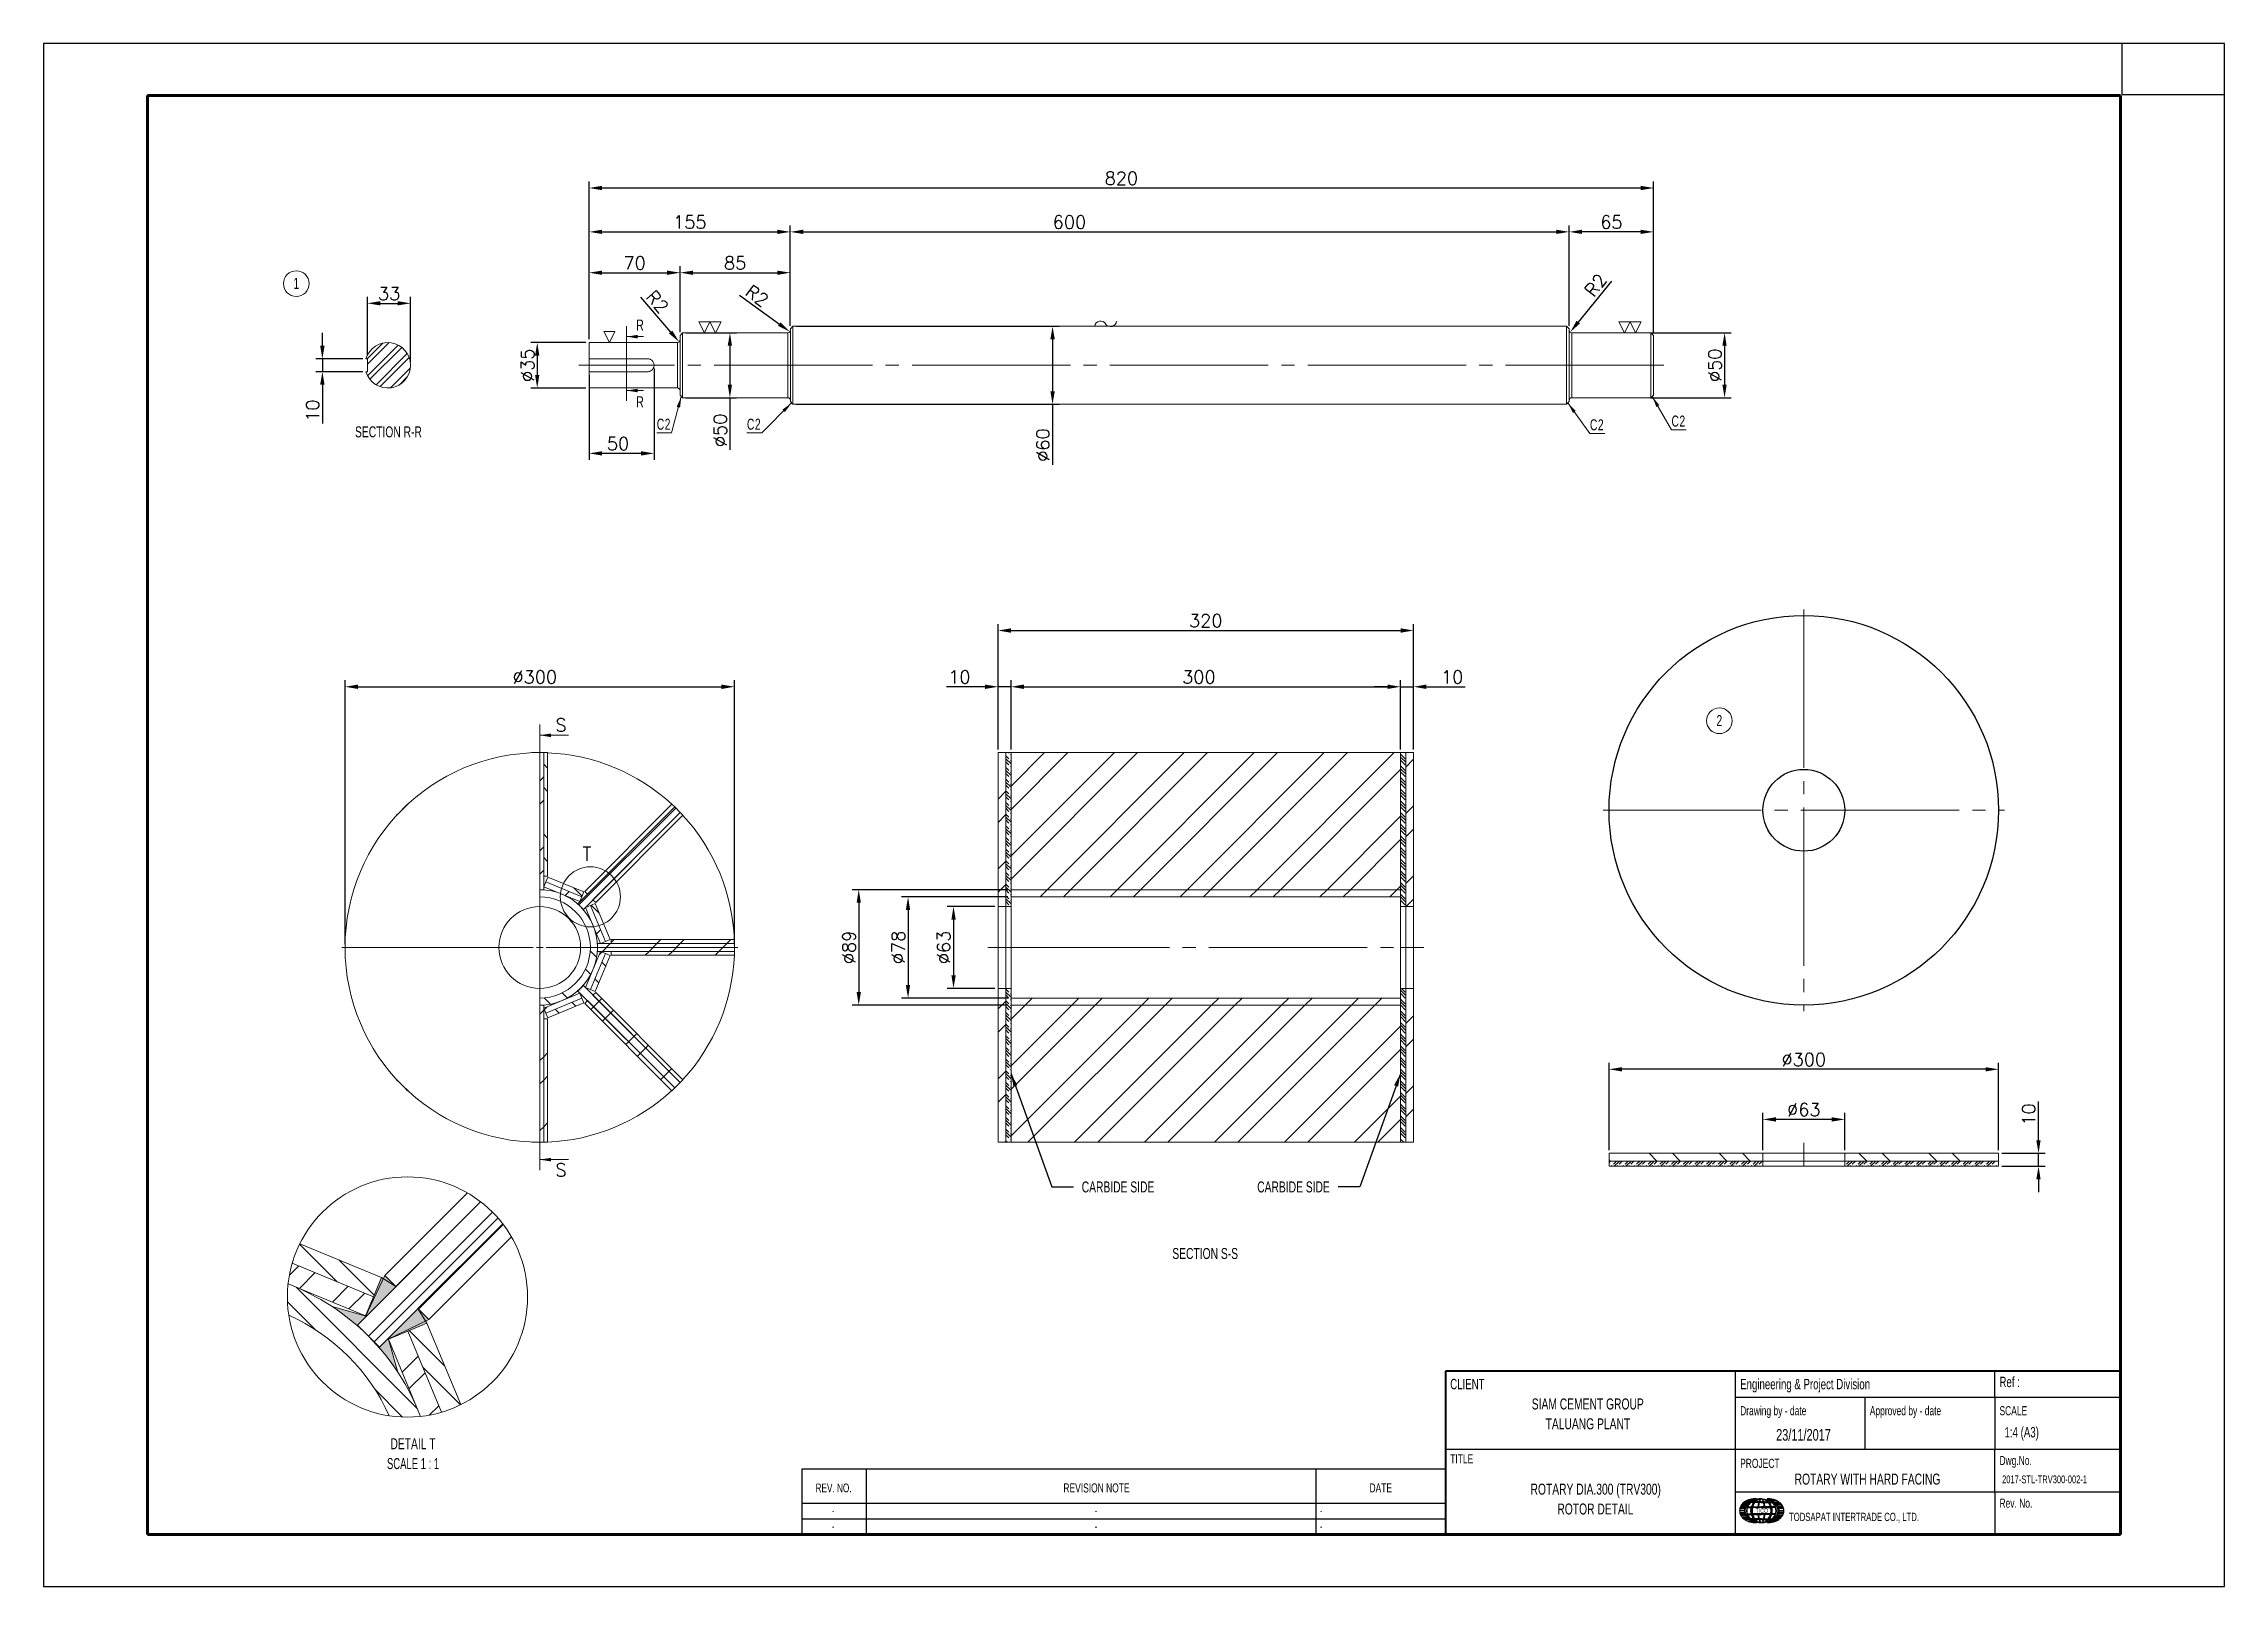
# Model space of a CAD drawing. Header units: millimetres. Extents: x -131 to 1549, y -532 to 656.
import ezdxf

# ---------------------------------------------------------------- set-up
doc = ezdxf.new("R2010")
doc.units = ezdxf.units.MM
doc.header["$LTSCALE"] = 8
doc.linetypes.add('SLD-Center', pattern=[19.05, 15.24, -1.27, 1.27, -1.27])
doc.linetypes.add('SLD-Solid', pattern=[0])
for name, color, linetype in [('Dim', 1, 'Continuous'), ('Frame', 7, 'Continuous'), ('Frame-title', 6, 'Continuous'), ('LAYER1', 5, 'SLD-Solid'), ('LAYER2', 1, 'SLD-Solid'), ('SLD-0', 8, 'SLD-Solid'), ('Text', 4, 'Continuous'), ('Text-title', 7, 'Continuous')]:
    doc.layers.add(name, color=color, linetype=linetype)
doc.styles.add('SLDTEXTSTYLE0', font='TXT', dxfattribs={"width": 0.710611})
doc.styles.add('SLDTEXTSTYLE1', font='TXT', dxfattribs={"width": 0.695402})
doc.styles.add('SLDTEXTSTYLE2', font='TXT', dxfattribs={"width": 0.7})
doc.styles.add('SLDTEXTSTYLE3', font='TXT', dxfattribs={"width": 0.645455})
doc.styles.get("Standard").update_dxf_attribs({"font": 'romans.shx'})
doc.dimstyles.new('ISO-25', dxfattribs={"dimtxt": 2.5, "dimasz": 2.5, "dimexe": 1.25, "dimexo": 0.625, "dimtad": 1, "dimtxsty": 'Standard', "dimcen": 2.5, "dimadec": 0, "dimazin": 0, "dimtfac": 1, "dimtmove": 0, "dimatfit": 3, "dimfxl": 1, "dimarcsym": 0})
pattern_1 = [(45, (-73.03, -559.29), (-26.9351, 26.9351), []), (45, (-55.075, -559.29), (-26.9351, 26.9351), [])]
pattern_2 = [(135, (-73.03, -559.29), (-26.9351, -26.9351), []), (135, (-73.03, -541.333), (-26.9351, -26.9351), [])]
pattern_3 = [(45, (-29.238, -559.29), (-26.9351, 26.9351), []), (45, (-11.28, -559.29), (-26.9351, 26.9351), [])]
pattern_4 = [(135, (-29.2375, -559.29), (-4.489188, -4.489188), [4.761503, -1.587168]), (135, (-29.2375, -557.0457), (-4.489188, -4.489188), []), (135, (-29.2375, -554.801), (-4.489188, -4.489188), [4.761503, -1.587168])]
pattern_5 = [(45, (-27.238, -559.29), (-26.9351, 26.9351), []), (45, (-9.28, -559.29), (-26.9351, 26.9351), [])]
pattern_6 = [(315, (705.615, 435.097), (26.9351, 26.9351), []), (315, (705.615, 417.14), (26.9351, 26.9351), [])]
pattern_7 = [(45, (705.615, 435.0974), (-4.48919, 4.489188), [4.761503, -1.587168]), (45, (707.8593, 435.0974), (-4.48919, 4.489188), []), (45, (710.104, 435.0974), (-4.48919, 4.489188), [4.761503, -1.587168])]

msp = doc.modelspace()

# ---------------------------------------------------------------- texts
at = {"color": 7, "linetype": 'Continuous', "char_height": 8.58, "attachment_point": 1, "style": 'SLDTEXTSTYLE2'}
for insert in [(325.65, 443.39), (325.65, 384.38)]:
    msp.add_mtext('R', dxfattribs=dict(at, insert=insert))
at = {"color": 7, "linetype": 'Continuous', "lineweight": 0, "style": 'SLDTEXTSTYLE2'}
for s, insert, char_height, attachment_point in [('SECTION R-R', (134.81, 361.18), 8.4649, 2), ('CARBIDE SIDE', (696.72, -220.15), 8.4649, 2), ('CARBIDE SIDE', (831.88, -220.15), 8.4649, 2), ('SECTION S-S', (763.84, -271.4), 8.4649, 2), ('23/11/2017', (1224.69, -410.75), 8.998, 2), ('ROTARY WITH HARD FACING', (1217.85, -445.1), 8.4649, 1), ('2017-STL-TRV300-002-1', (1377.65, -446.53), 5.9987, 1)]:
    msp.add_mtext(s, dxfattribs=dict(at, insert=insert, char_height=char_height, attachment_point=attachment_point))
at = {"color": 7, "linetype": 'SLD-Solid', "lineweight": 0, "insert": (284.47, 37.94), "char_height": 11.29, "attachment_point": 1, "style": 'SLDTEXTSTYLE2'}
msp.add_mtext('T', dxfattribs=at)
at = {"color": 0, "linetype": 'Continuous', "lineweight": 0, "char_height": 8.4649, "attachment_point": 2, "style": 'SLDTEXTSTYLE2'}
for s, insert in [('ROTARY DIA.300 (TRV300)', (1064.64, -452.83)), ('ROTOR DETAIL', (1064.38, -468.11))]:
    msp.add_mtext(s, dxfattribs=dict(at, insert=insert))
at = {"layer": 'Dim', "color": 7, "char_height": 10, "attachment_point": 5}
for insert in [(267.77, 131.25), (267.77, -211.27)]:
    msp.add_mtext('S', dxfattribs=dict(at, insert=insert))
at = {"layer": 'SLD-0', "attachment_point": 1, "style": 'SLDTEXTSTYLE1'}
for s, insert, char_height in [('CLIENT', (952.58, -372.17), 7.998), ('Engineering & Project Division', (1175.9, -372.17), 7.9983), ('Ref :', (1375.62, -370.53), 7.998), ('Drawing by - date', (1175.88, -393.17), 6.9985), ('Approved by - date', (1275.75, -393.17), 6.9985), ('SCALE', (1375.62, -393.17), 6.999), ('TITLE', (952.58, -430.3), 6.999), ('PROJECT', (1175.88, -433.68), 6.999), ('Dwg.No.', (1375.62, -431.52), 6.999), ('Rev. No.', (1375.62, -464.37), 6.999)]:
    msp.add_mtext(s, dxfattribs=dict(at, insert=insert, char_height=char_height))
at = {"layer": 'Text', "insert": (1379.53, -409.23), "char_height": 7.998, "attachment_point": 1, "style": 'SLDTEXTSTYLE1'}
msp.add_mtext('1:4 (A3)', dxfattribs=at)
at = {"layer": 'Text-title', "style": 'SLDTEXTSTYLE1'}
for s, insert, char_height, attachment_point in [('REV. NO.', (477.63, -452.72), 6.799, 2), ('REVISION NOTE', (680.13, -452.62), 6.9985, 2), ('DATE', (899.08, -452.62), 6.999, 2), ('-', (477.3, -470.92), 5.6, 2), ('-', (477.3, -482.92), 5.6, 2), ('-', (679.78, -470.92), 5.6, 2), ('-', (679.78, -482.91), 5.6, 2), ('-', (852.22, -470.92), 5.6, 1), ('-', (852.22, -482.91), 5.6, 1), ('TODSAPAT INTERTRADE CO., LTD.', (1213.48, -475.24), 6.3987, 1)]:
    msp.add_mtext(s, dxfattribs=dict(at, insert=insert, char_height=char_height, attachment_point=attachment_point))

# ---------------------------------------------------------------- blocks, each defined once
blk = doc.blocks.new('A$C423238B9')
at = {"layer": 'LAYER1'}
for p, q in [((10.6, 30.4), (17.4, 30.4)), ((18.2, 32.1), (11.3, 32.1)), ((11.7, 32.9), (18.6, 32.9)), ((12.8, 34.5), (19.6, 34.5)), ((13.4, 35.1), (20.1, 35.1)), ((14, 35.9), (20.8, 35.9)), ((22.3, 37.3), (15.6, 37.3)), ((16.6, 38.1), (23.2, 38.1)), ((20, 40.1), (26.3, 40.1)), ((21.7, 40.8), (27.8, 40.8)), ((23.8, 41.5), (29.5, 41.5)), ((56.4, 41.5), (50.7, 41.5)), ((58.5, 40.8), (52.4, 40.8)), ((60.2, 40.1), (53.9, 40.1)), ((57, 38.1), (63.6, 38.1)), ((64.6, 37.3), (57.9, 37.3)), ((66.2, 35.9), (59.4, 35.9)), ((66.9, 35.1), (60.1, 35.1)), ((67.4, 34.5), (60.6, 34.5)), ((61.6, 32.9), (68.5, 32.9)), ((68.9, 32.1), (62, 32.1)), ((69.6, 30.4), (62.8, 30.4)), ((9.9, 26.6), (16.7, 26.6)), ((16.7, 25.8), (9.9, 25.8)), ((10.2, 29), (17, 29)), ((10.2, 23.5), (17, 23.5)), ((10.3, 29.7), (17.2, 29.7)), ((10.3, 22.8), (17.2, 22.8)), ((10.6, 22), (17.4, 22)), ((11.3, 20.3), (18.2, 20.3)), ((18.6, 19.5), (11.7, 19.5)), ((12.8, 18), (19.6, 18)), ((13.4, 17.3), (20.1, 17.3)), ((14, 16.5), (20.8, 16.5)), ((15.6, 15.1), (22.3, 15.1)), ((23.2, 14.3), (16.6, 14.3)), ((20, 12.3), (26.3, 12.3)), ((21.7, 11.6), (27.8, 11.6)), ((23.8, 10.9), (29.5, 10.9)), ((56.4, 10.9), (50.7, 10.9)), ((58.5, 11.6), (52.4, 11.6)), ((60.2, 12.3), (53.9, 12.3)), ((63.6, 14.3), (57, 14.3)), ((57.9, 15.1), (64.6, 15.1)), ((66.2, 16.5), (59.4, 16.5)), ((66.9, 17.3), (60.1, 17.3)), ((67.4, 18), (60.6, 18)), ((68.5, 19.5), (61.6, 19.5)), ((62, 20.3), (68.9, 20.3)), ((69.6, 22), (62.8, 22)), ((69.9, 29.7), (63, 29.7)), ((69.9, 22.8), (63, 22.8)), ((70, 29), (63.2, 29)), ((70, 23.5), (63.2, 23.5)), ((63.5, 26.6), (70.3, 26.6)), ((70.3, 25.8), (63.5, 25.8))]:
    blk.add_line(p, q, dxfattribs=at)
for centre, major_axis, start_param, end_param in [((31.3, 26.2), (-21.5, 0), 5.911017, 6.26045), ((31.3, 26.2), (-21.5, 0), 5.53294, 5.861728), ((31.3, 26.2), (-21.5, 0), 4.641813, 5.468845), ((48.9, 26.2), (21.5, 0), 0.81434, 1.641372), ((48.9, 26.2), (21.5, 0), 0.421458, 0.750245), ((48.9, 26.2), (21.5, 0), 0.022736, 0.372169), ((31.3, 26.2), (-21.5, 0), 0.022736, 0.372169), ((31.3, 26.2), (-21.5, 0), 0.421458, 0.750245), ((31.3, 26.2), (-21.5, 0), 0.81434, 1.641372), ((48.9, 26.2), (21.5, 0), 4.641813, 5.468845), ((48.9, 26.2), (21.5, 0), 5.53294, 5.861728), ((48.9, 26.2), (21.5, 0), 5.911017, 6.26045)]:
    blk.add_ellipse(centre, major_axis=major_axis, ratio=0.759787, start_param=start_param, end_param=end_param, dxfattribs=at)
at = {"layer": 'LAYER1', "linetype": 'SLD-Solid'}
for points, knots in [([(16.7, 26.6), (16.8, 27.2), (16.8, 27.9), (17.2, 29.8), (17.6, 31), (18.2, 32.1), (18.2, 32.1), (18.2, 32.1)], [6.3045941, 6.3045941, 6.3045941, 6.3045941, 6.4207589, 6.4207589, 6.6331176, 6.6331176, 6.6336738, 6.6336738, 6.6336738, 6.6336738]), ([(18.6, 32.9), (19.1, 33.8), (19.7, 34.6), (20.9, 36.1), (21.6, 36.7), (22.3, 37.3)], [6.6800609, 6.6800609, 6.6800609, 6.6800609, 6.8454762, 6.8454762, 6.987372, 6.987372, 6.987372, 6.987372]), ([(23.2, 38.1), (23.3, 38.1), (23.3, 38.2), (24.5, 39.1), (25.8, 39.8), (28.5, 41.1), (29.9, 41.7), (31.9, 42.3), (32.4, 42.4), (32.8, 42.5)], [7.0463345, 7.0463345, 7.0463345, 7.0463345, 7.0578348, 7.0578348, 7.2701934, 7.2701934, 7.482552, 7.482552, 7.5469675, 7.5469675, 7.5469675, 7.5469675]), ([(47.4, 42.5), (47.8, 42.4), (48.3, 42.3), (50.3, 41.7), (51.7, 41.1), (54.4, 39.8), (55.7, 39.1), (56.9, 38.2), (56.9, 38.1), (57, 38.1)], [-7.5469675, -7.5469675, -7.5469675, -7.5469675, -7.482552, -7.482552, -7.2701934, -7.2701934, -7.0578348, -7.0578348, -7.0463345, -7.0463345, -7.0463345, -7.0463345]), ([(57.9, 37.3), (58.6, 36.7), (59.3, 36.1), (60.5, 34.6), (61.1, 33.8), (61.6, 32.9)], [-6.987372, -6.987372, -6.987372, -6.987372, -6.8454762, -6.8454762, -6.6800609, -6.6800609, -6.6800609, -6.6800609]), ([(62, 32.1), (62, 32.1), (62, 32.1), (62.6, 31), (63, 29.8), (63.4, 27.9), (63.4, 27.2), (63.5, 26.6)], [-6.6336738, -6.6336738, -6.6336738, -6.6336738, -6.6331176, -6.6331176, -6.4207589, -6.4207589, -6.3045941, -6.3045941, -6.3045941, -6.3045941]), ([(18.2, 20.3), (18.2, 20.3), (18.2, 20.3), (17.6, 21.4), (17.2, 22.6), (16.8, 24.5), (16.8, 25.2), (16.7, 25.8)], [-6.6336738, -6.6336738, -6.6336738, -6.6336738, -6.6331176, -6.6331176, -6.4207589, -6.4207589, -6.3045941, -6.3045941, -6.3045941, -6.3045941]), ([(22.3, 15.1), (21.6, 15.7), (20.9, 16.3), (19.7, 17.8), (19.1, 18.7), (18.6, 19.5)], [-6.987372, -6.987372, -6.987372, -6.987372, -6.8454762, -6.8454762, -6.6800609, -6.6800609, -6.6800609, -6.6800609]), ([(32.8, 9.9), (32.4, 10), (31.9, 10.2), (29.9, 10.7), (28.5, 11.3), (25.8, 12.6), (24.5, 13.3), (23.3, 14.2), (23.3, 14.3), (23.2, 14.3)], [-7.5469675, -7.5469675, -7.5469675, -7.5469675, -7.482552, -7.482552, -7.2701934, -7.2701934, -7.0578348, -7.0578348, -7.0463345, -7.0463345, -7.0463345, -7.0463345]), ([(57, 14.3), (56.9, 14.3), (56.9, 14.2), (55.7, 13.3), (54.4, 12.6), (51.7, 11.3), (50.3, 10.7), (48.3, 10.2), (47.8, 10), (47.4, 9.9)], [7.0463345, 7.0463345, 7.0463345, 7.0463345, 7.0578348, 7.0578348, 7.2701934, 7.2701934, 7.482552, 7.482552, 7.5469675, 7.5469675, 7.5469675, 7.5469675]), ([(61.6, 19.5), (61.1, 18.7), (60.5, 17.8), (59.3, 16.3), (58.6, 15.7), (57.9, 15.1)], [6.6800609, 6.6800609, 6.6800609, 6.6800609, 6.8454762, 6.8454762, 6.987372, 6.987372, 6.987372, 6.987372]), ([(63.5, 25.8), (63.4, 25.2), (63.4, 24.5), (63, 22.6), (62.6, 21.4), (62, 20.3), (62, 20.3), (62, 20.3)], [6.3045941, 6.3045941, 6.3045941, 6.3045941, 6.4207589, 6.4207589, 6.6331176, 6.6331176, 6.6336738, 6.6336738, 6.6336738, 6.6336738])]:
    blk.add_open_spline(points, degree=3, knots=knots, dxfattribs=at)
at = {"layer": 'LAYER2'}
for p, q in [((20.5, 30.7), (25.9, 30.7)), ((20.8, 31.5), (26.1, 31.5)), ((29.2, 37.3), (25.1, 37.3)), ((29.9, 38.1), (26, 38.1)), ((39.7, 30.7), (27.4, 30.7)), ((27.6, 31.5), (34.9, 31.5)), ((36, 37.3), (30.3, 37.3)), ((36.2, 38.1), (30.9, 38.1)), ((35.7, 31.5), (39.7, 31.5)), ((39.7, 37.3), (36.5, 37.3)), ((39.7, 38.1), (36.7, 38.1)), ((39.7, 38.1), (42.7, 38.1)), ((39.7, 37.3), (42.9, 37.3)), ((43.8, 31.5), (39.7, 31.5)), ((39.7, 30.7), (52.1, 30.7)), ((43.3, 38.1), (48.6, 38.1)), ((43.5, 37.3), (49.1, 37.3)), ((51.9, 31.5), (44.6, 31.5)), ((49.6, 38.1), (53.5, 38.1)), ((50.2, 37.3), (54.4, 37.3)), ((58.7, 31.5), (53.3, 31.5)), ((59, 30.7), (53.5, 30.7)), ((20.5, 21.7), (25.9, 21.7)), ((20.8, 20.9), (26.1, 20.9)), ((29.2, 15.1), (25.1, 15.1)), ((29.9, 14.3), (26, 14.3)), ((39.7, 21.7), (27.4, 21.7)), ((27.4, 21.7), (39.7, 21.7)), ((27.6, 20.9), (34.9, 20.9)), ((36, 15.1), (30.3, 15.1)), ((36.2, 14.3), (30.9, 14.3)), ((35.7, 20.9), (39.7, 20.9)), ((39.7, 15.1), (36.5, 15.1)), ((39.7, 14.3), (36.7, 14.3)), ((39.7, 21.7), (52.1, 21.7)), ((52.1, 21.7), (39.7, 21.7)), ((43.8, 20.9), (39.7, 20.9)), ((39.7, 15.1), (42.9, 15.1)), ((39.7, 14.3), (42.7, 14.3)), ((43.3, 14.3), (48.6, 14.3)), ((43.5, 15.1), (49.1, 15.1)), ((51.9, 20.9), (44.6, 20.9)), ((49.6, 14.3), (53.5, 14.3)), ((50.2, 15.1), (54.4, 15.1)), ((58.7, 20.9), (53.3, 20.9)), ((59, 21.7), (53.5, 21.7))]:
    blk.add_line(p, q, dxfattribs=at)
for major_axis, ratio in [((-22.2, 0), 0.733333), ((-20, 0), 0.81474), ((-20, 0), 0.81474), ((0, 16.3), 0.879437), ((0, 16.3), 0.879437), ((0, 16.3), 0.879437), ((0, 16.3), 0.787941), ((0, 16.3), 0.787941), ((0, 16.3), 0.787941), ((0, 16.3), 0.787941), ((0, 16.3), 0.787941)]:
    blk.add_ellipse((39.7, 26.2), major_axis=major_axis, ratio=ratio, dxfattribs=at)
for major_axis, ratio, start_param, end_param in [((20, 0), 0.81474, 2.860897, 3.422289), ((20, 0), 0.81474, 2.391347, 2.813245), ((0, 16.3), 0.879437, 1.2901, 1.851492), ((20, 0), 0.81474, 1.570796, 2.327253), ((0, 16.3), 0.879437, 0.820551, 1.242449), ((0, 16.3), 0.787941, 1.2901, 1.851492), ((0, 16.3), 0.787941, 1.2901, 1.851492), ((0, 16.3), 0.787941, 0.820551, 1.242449), ((0, -16.3), 0.314277, 3.962144, 4.384042), ((-0.1, 16.3), 0.262552, 0.817837, 1.240529), ((0, -16.3), 0.314277, 3.213972, 3.898049), ((-0.1, 16.3), 0.262552, 0.065545, 0.753571), ((0.1, 16.3), 0.262552, 5.529614, 6.21764), ((0, -16.3), 0.314277, 2.385136, 3.069213), ((0.1, 16.3), 0.262552, 5.042656, 5.465348), ((0, -16.3), 0.314277, 1.899144, 2.321042), ((-20, 0), 0.81474, 2.860897, 3.422289), ((20, 0), 0.81474, 3.46994, 3.891838), ((20, 0), 0.81474, 3.955933, 4.712389), ((0, 16.3), 0.879437, 1.899144, 2.321042), ((0, 16.3), 0.787941, 1.899144, 2.321042), ((0, 16.3), 0.787941, 1.899144, 2.321042), ((0, 16.3), 0.879437, 2.385136, 3.141593), ((0, 16.3), 0.787941, 2.385136, 3.898049), ((0, 16.3), 0.787941, 2.385136, 3.898049), ((0, 16.3), 0.314277, 1.899144, 2.321042), ((-0.1, -16.3), 0.262552, 5.042656, 5.465348), ((0, 16.3), 0.314277, 2.385136, 3.069213), ((-0.1, -16.3), 0.262552, 5.529614, 6.21764), ((-20, 0), 0.81474, 1.570796, 2.327253), ((0.1, -16.3), 0.262552, 0.065545, 0.753571), ((0, 16.3), 0.314277, 3.213972, 3.898049), ((0.1, -16.3), 0.262552, 0.817837, 1.240529), ((0, 16.3), 0.314277, 3.962144, 4.384042), ((0, 16.3), 0.787941, 3.962144, 4.384042), ((0, 16.3), 0.787941, 3.962144, 4.384042), ((0, 16.3), 0.879437, 3.962144, 4.384042), ((-20, 0), 0.81474, 2.391347, 2.813245)]:
    blk.add_ellipse((39.7, 26.2), major_axis=major_axis, ratio=ratio, start_param=start_param, end_param=end_param, dxfattribs=at)
at = {"layer": 'Text', "insert": (40.2, 29.2), "char_height": 5.93, "attachment_point": 2, "style": 'SLDTEXTSTYLE0'}
blk.add_mtext('TICO', dxfattribs=at)
blk = doc.blocks.new('SW_NOTE_27')
at = {"color": 0, "linetype": 'SLD-Solid', "lineweight": 0}
blk.add_circle((0.66, 1.62), 2.47, dxfattribs=at)
at = {"color": 0, "linetype": 'Continuous', "lineweight": 0, "insert": (0.66, 2.73), "char_height": 2.12, "attachment_point": 2, "style": 'SLDTEXTSTYLE2'}
blk.add_mtext('1', dxfattribs=at)
blk = doc.blocks.new('SW_NOTE_30')
at = {"color": 0, "linetype": 'Continuous', "lineweight": 0, "char_height": 2.1167, "attachment_point": 2, "style": 'SLDTEXTSTYLE2'}
for s, insert in [('SIAM CEMENT GROUP', (11.38, 2.73)), ('TALUANG PLANT', (11.4, -1.09))]:
    blk.add_mtext(s, dxfattribs=dict(at, insert=insert))
blk = doc.blocks.new('*D17')
at = {"color": 0, "linetype": 'SLD-Solid', "lineweight": -2, "transparency": 16777216}
for p, q in [((101.4, -37.5), (101.4, 165.7)), ((401.3, -37.5), (401.3, 165.7))]:
    blk.add_line(p, q, dxfattribs=at)
at = {"linetype": 'SLD-Solid', "lineweight": -2, "transparency": 16777216}
blk.add_line((111.4, 160.7), (391.3, 160.7), dxfattribs=at)
at = {"linetype": 'SLD-Solid', "transparency": 16777216}
for points in [[(111.4, 162.4), (111.4, 159), (101.4, 160.7)], [(391.3, 162.4), (391.3, 159), (401.3, 160.7)]]:
    blk.add_solid(points, dxfattribs=at)
at = {"layer": 'Defpoints', "color": 0, "linetype": 'SLD-Solid', "transparency": 16777216}
for p in [(401.3, 160.7), (101.4, -40), (401.3, -40)]:
    blk.add_point(p, dxfattribs=at)
at = {"color": 7, "linetype": 'SLD-Solid', "lineweight": 0, "transparency": 16777216, "insert": (247.5, 173.2), "char_height": 10, "attachment_point": 2}
blk.add_mtext('%%c300', dxfattribs=at)
blk = doc.blocks.new('SW_CENTERMARKSYMBOL_0')
at = {"color": 0, "linetype": 'SLD-Solid', "lineweight": 0}
for p, q in [((0, 1.25), (0, 38.125)), ((-1.25, 0), (-38.125, 0)), ((0, 0), (-0.625, 0)), ((0, 0), (0, 0.625)), ((0, 0), (0, -0.625)), ((0, 0), (0.625, 0)), ((1.25, 0), (38.125, 0)), ((0, -1.25), (0, -38.125))]:
    blk.add_line(p, q, dxfattribs=at)
blk = doc.blocks.new('*D18')
at = {"color": 0, "linetype": 'SLD-Solid', "lineweight": -2, "transparency": 16777216}
for p, q in [((289.4, 428.2), (289.4, 549.7)), ((1109.2, 433.7), (1109.2, 549.7))]:
    blk.add_line(p, q, dxfattribs=at)
at = {"linetype": 'SLD-Solid', "lineweight": -2, "transparency": 16777216}
blk.add_line((299.4, 544.7), (1099.2, 544.7), dxfattribs=at)
at = {"linetype": 'SLD-Solid', "transparency": 16777216}
for points in [[(299.4, 546.4), (299.4, 543), (289.4, 544.7)], [(1099.2, 546.4), (1099.2, 543), (1109.2, 544.7)]]:
    blk.add_solid(points, dxfattribs=at)
at = {"layer": 'Defpoints', "color": 0, "linetype": 'SLD-Solid', "transparency": 16777216}
for p in [(1109.2, 544.7), (289.4, 425.7), (1109.2, 431.2)]:
    blk.add_point(p, dxfattribs=at)
at = {"color": 7, "linetype": 'SLD-Solid', "lineweight": 0, "transparency": 16777216, "insert": (699.3, 557.2), "char_height": 10, "attachment_point": 2}
blk.add_mtext('820', dxfattribs=at)
blk = doc.blocks.new('*D19')
at = {"color": 0, "linetype": 'SLD-Solid', "lineweight": -2, "transparency": 16777216}
for p, q in [((289.4, 428.2), (289.4, 484.5)), ((359.4, 433.7), (359.4, 484.5))]:
    blk.add_line(p, q, dxfattribs=at)
at = {"linetype": 'SLD-Solid', "lineweight": -2, "transparency": 16777216}
blk.add_line((299.4, 479.5), (349.4, 479.5), dxfattribs=at)
at = {"linetype": 'SLD-Solid', "transparency": 16777216}
for points in [[(299.4, 481.1), (299.4, 477.8), (289.4, 479.5)], [(349.4, 481.1), (349.4, 477.8), (359.4, 479.5)]]:
    blk.add_solid(points, dxfattribs=at)
at = {"layer": 'Defpoints', "color": 0, "linetype": 'SLD-Solid', "transparency": 16777216}
for p in [(359.4, 479.5), (289.4, 425.7), (359.4, 431.2)]:
    blk.add_point(p, dxfattribs=at)
at = {"color": 7, "linetype": 'SLD-Solid', "lineweight": 0, "transparency": 16777216, "insert": (324.4, 492), "char_height": 10, "attachment_point": 2}
blk.add_mtext('70', dxfattribs=at)
blk = doc.blocks.new('*D20')
at = {"color": 0, "linetype": 'SLD-Solid', "lineweight": -2, "transparency": 16777216}
for p, q in [((289.4, 428.2), (289.4, 515.9)), ((444.3, 438.7), (444.3, 515.9))]:
    blk.add_line(p, q, dxfattribs=at)
at = {"linetype": 'SLD-Solid', "lineweight": -2, "transparency": 16777216}
blk.add_line((299.4, 510.9), (434.3, 510.9), dxfattribs=at)
at = {"linetype": 'SLD-Solid', "transparency": 16777216}
for points in [[(299.4, 512.6), (299.4, 509.3), (289.4, 510.9)], [(434.3, 512.6), (434.3, 509.3), (444.3, 510.9)]]:
    blk.add_solid(points, dxfattribs=at)
at = {"layer": 'Defpoints', "color": 0, "linetype": 'SLD-Solid', "transparency": 16777216}
for p in [(444.3, 510.9), (289.4, 425.7), (444.3, 436.2)]:
    blk.add_point(p, dxfattribs=at)
at = {"color": 7, "linetype": 'SLD-Solid', "lineweight": 0, "transparency": 16777216, "insert": (366.9, 523.4), "char_height": 10, "attachment_point": 2}
blk.add_mtext('155', dxfattribs=at)
blk = doc.blocks.new('*D21')
at = {"color": 0, "linetype": 'SLD-Solid', "lineweight": -2, "transparency": 16777216}
for p, q in [((286.9, 425.7), (244.4, 425.7)), ((286.9, 390.7), (244.4, 390.7))]:
    blk.add_line(p, q, dxfattribs=at)
at = {"linetype": 'SLD-Solid', "lineweight": -2, "transparency": 16777216}
blk.add_line((249.4, 415.7), (249.4, 400.7), dxfattribs=at)
at = {"linetype": 'SLD-Solid', "transparency": 16777216}
for points in [[(247.7, 415.7), (251, 415.7), (249.4, 425.7)], [(247.7, 400.7), (251, 400.7), (249.4, 390.7)]]:
    blk.add_solid(points, dxfattribs=at)
at = {"layer": 'Defpoints', "color": 0, "linetype": 'SLD-Solid', "transparency": 16777216}
for p in [(289.4, 425.7), (249.4, 390.7), (289.4, 390.7)]:
    blk.add_point(p, dxfattribs=at)
at = {"color": 7, "linetype": 'SLD-Solid', "lineweight": 0, "transparency": 16777216, "insert": (236.9, 408.2), "char_height": 10, "attachment_point": 2, "rotation": 90}
blk.add_mtext('%%c35', dxfattribs=at)
blk = doc.blocks.new('*D22')
at = {"color": 0, "linetype": 'SLD-Solid', "lineweight": -2, "transparency": 16777216}
for p, q in [((363.9, 433.2), (402.8, 433.2)), ((363.9, 383.2), (402.8, 383.2))]:
    blk.add_line(p, q, dxfattribs=at)
at = {"linetype": 'SLD-Solid', "lineweight": -2, "transparency": 16777216}
for p, q in [((397.8, 423.2), (397.8, 393.2)), ((397.8, 383.2), (397.8, 343))]:
    blk.add_line(p, q, dxfattribs=at)
at = {"linetype": 'SLD-Solid', "transparency": 16777216}
for points in [[(396.1, 423.2), (399.4, 423.2), (397.8, 433.2)], [(396.1, 393.2), (399.4, 393.2), (397.8, 383.2)]]:
    blk.add_solid(points, dxfattribs=at)
at = {"layer": 'Defpoints', "color": 0, "linetype": 'SLD-Solid', "transparency": 16777216}
for p in [(361.4, 433.2), (361.4, 383.2), (397.8, 383.2)]:
    blk.add_point(p, dxfattribs=at)
at = {"color": 7, "linetype": 'SLD-Solid', "lineweight": 0, "transparency": 16777216, "insert": (385.3, 358.1), "char_height": 10, "attachment_point": 2, "rotation": 90}
blk.add_mtext('%%c50', dxfattribs=at)
blk = doc.blocks.new('*D23')
at = {"color": 0, "linetype": 'SLD-Solid', "lineweight": -2, "transparency": 16777216}
for p, q in [((448.8, 438.2), (651.3, 438.2)), ((448.8, 378.2), (651.3, 378.2))]:
    blk.add_line(p, q, dxfattribs=at)
at = {"linetype": 'SLD-Solid', "lineweight": -2, "transparency": 16777216}
for p, q in [((646.3, 428.2), (646.3, 388.2)), ((646.3, 378.2), (646.3, 331.6))]:
    blk.add_line(p, q, dxfattribs=at)
at = {"linetype": 'SLD-Solid', "transparency": 16777216}
for points in [[(644.6, 428.2), (648, 428.2), (646.3, 438.2)], [(644.6, 388.2), (648, 388.2), (646.3, 378.2)]]:
    blk.add_solid(points, dxfattribs=at)
at = {"layer": 'Defpoints', "color": 0, "linetype": 'SLD-Solid', "transparency": 16777216}
for p in [(446.3, 438.2), (446.3, 378.2), (646.3, 378.2)]:
    blk.add_point(p, dxfattribs=at)
at = {"color": 7, "linetype": 'SLD-Solid', "lineweight": 0, "transparency": 16777216, "insert": (633.8, 346.8), "char_height": 10, "attachment_point": 2, "rotation": 90}
blk.add_mtext('%%c60', dxfattribs=at)
blk = doc.blocks.new('*D24')
at = {"color": 0, "linetype": 'SLD-Solid', "lineweight": -2, "transparency": 16777216}
for p, q in [((1107.2, 433.2), (1168.9, 433.2)), ((1107.2, 383.2), (1168.9, 383.2))]:
    blk.add_line(p, q, dxfattribs=at)
at = {"linetype": 'SLD-Solid', "lineweight": -2, "transparency": 16777216}
blk.add_line((1163.9, 423.2), (1163.9, 393.2), dxfattribs=at)
at = {"linetype": 'SLD-Solid', "transparency": 16777216}
for points in [[(1162.2, 423.2), (1165.5, 423.2), (1163.9, 433.2)], [(1162.2, 393.2), (1165.5, 393.2), (1163.9, 383.2)]]:
    blk.add_solid(points, dxfattribs=at)
at = {"layer": 'Defpoints', "color": 0, "linetype": 'SLD-Solid', "transparency": 16777216}
for p in [(1104.7, 433.2), (1104.7, 383.2), (1163.9, 383.2)]:
    blk.add_point(p, dxfattribs=at)
at = {"color": 7, "linetype": 'SLD-Solid', "lineweight": 0, "transparency": 16777216, "insert": (1151.4, 408.2), "char_height": 10, "attachment_point": 2, "rotation": 90}
blk.add_mtext('%%c50', dxfattribs=at)
blk = doc.blocks.new('*D25')
at = {"color": 0, "linetype": 'SLD-Solid', "lineweight": -2, "transparency": 16777216}
for p, q in [((339.4, 405.7), (339.4, 335.4)), ((289.4, 400.7), (289.4, 335.4))]:
    blk.add_line(p, q, dxfattribs=at)
at = {"linetype": 'SLD-Solid', "lineweight": -2, "transparency": 16777216}
blk.add_line((329.4, 340.4), (299.4, 340.4), dxfattribs=at)
at = {"linetype": 'SLD-Solid', "transparency": 16777216}
for points in [[(299.4, 342), (299.4, 338.7), (289.4, 340.4)], [(329.4, 342), (329.4, 338.7), (339.4, 340.4)]]:
    blk.add_solid(points, dxfattribs=at)
at = {"layer": 'Defpoints', "color": 0, "linetype": 'SLD-Solid', "transparency": 16777216}
for p in [(289.4, 403.2), (339.4, 408.2), (289.4, 340.4)]:
    blk.add_point(p, dxfattribs=at)
at = {"color": 7, "linetype": 'SLD-Solid', "lineweight": 0, "transparency": 16777216, "insert": (311.6, 352.9), "char_height": 10, "attachment_point": 2}
blk.add_mtext('50', dxfattribs=at)
blk = doc.blocks.new('*D26')
at = {"linetype": 'SLD-Solid', "lineweight": -2, "transparency": 16777216}
blk.add_line((405.1, 462.3), (435.9, 439.9), dxfattribs=at)
at = {"linetype": 'SLD-Solid', "transparency": 16777216}
blk.add_solid([(436.8, 441.3), (434.9, 438.6), (444, 434)], dxfattribs=at)
at = {"layer": 'Defpoints', "color": 0, "linetype": 'SLD-Solid', "transparency": 16777216}
for p in [(442.3, 435.2), (444, 434)]:
    blk.add_point(p, dxfattribs=at)
at = {"color": 7, "linetype": 'SLD-Solid', "lineweight": 0, "transparency": 16777216, "insert": (414.5, 471), "char_height": 10, "attachment_point": 1, "rotation": 323.9398}
blk.add_mtext('R2', dxfattribs=at)
blk = doc.blocks.new('*D27')
at = {"linetype": 'SLD-Solid', "lineweight": -2, "transparency": 16777216}
blk.add_line((1076.8, 473), (1051.2, 441.4), dxfattribs=at)
at = {"linetype": 'SLD-Solid', "transparency": 16777216}
blk.add_solid([(1049.9, 442.5), (1052.5, 440.4), (1045, 433.7)], dxfattribs=at)
at = {"layer": 'Defpoints', "color": 0, "linetype": 'SLD-Solid', "transparency": 16777216}
for p in [(1045, 433.7), (1046.2, 435.2)]:
    blk.add_point(p, dxfattribs=at)
at = {"color": 7, "linetype": 'SLD-Solid', "lineweight": 0, "transparency": 16777216, "insert": (1055.3, 466.3), "char_height": 10, "attachment_point": 1, "rotation": 51.0464}
blk.add_mtext('R2', dxfattribs=at)
blk = doc.blocks.new('SW_CHAMFER_DIMENSION_0')
at = {"color": 0, "linetype": 'SLD-Solid', "lineweight": 0}
for p, q in [((8.61, 5.77), (2.85, 0)), ((2.85, 0), (0, 0))]:
    blk.add_line(p, q, dxfattribs=at)
blk.add_solid([(8.61, 5.77), (6.86, 4.48), (7.33, 4.02)], dxfattribs=at)
at = {"color": 0, "linetype": 'SLD-Solid', "lineweight": 0, "char_height": 2.12, "attachment_point": 1, "style": 'SLDTEXTSTYLE2'}
for s, insert in [('C', (0, 2.73)), ('2', (1.53, 2.73))]:
    blk.add_mtext(s, dxfattribs=dict(at, insert=insert))
blk = doc.blocks.new('SW_CHAMFER_DIMENSION_1')
at = {"color": 0, "linetype": 'SLD-Solid', "lineweight": 0}
for p, q in [((4.73, 7.02), (2.85, 0)), ((2.85, 0), (0, 0))]:
    blk.add_line(p, q, dxfattribs=at)
blk.add_solid([(4.73, 7.02), (3.85, 5.03), (4.49, 4.86)], dxfattribs=at)
at = {"color": 0, "linetype": 'SLD-Solid', "lineweight": 0, "char_height": 2.12, "attachment_point": 1, "style": 'SLDTEXTSTYLE2'}
for s, insert in [('C', (0, 2.73)), ('2', (1.53, 2.73))]:
    blk.add_mtext(s, dxfattribs=dict(at, insert=insert))
blk = doc.blocks.new('SW_CHAMFER_DIMENSION_2')
at = {"color": 0, "linetype": 'SLD-Solid', "lineweight": 0}
for p, q in [((-4.25, 5.88), (0, 0)), ((0, 0), (2.85, 0))]:
    blk.add_line(p, q, dxfattribs=at)
blk.add_solid([(-4.25, 5.88), (-3.26, 3.95), (-2.73, 4.34)], dxfattribs=at)
at = {"color": 0, "linetype": 'SLD-Solid', "lineweight": 0, "char_height": 2.12, "attachment_point": 1, "style": 'SLDTEXTSTYLE2'}
for s, insert in [('C', (0, 2.73)), ('2', (1.53, 2.73))]:
    blk.add_mtext(s, dxfattribs=dict(at, insert=insert))
blk = doc.blocks.new('SW_CHAMFER_DIMENSION_3')
at = {"color": 0, "linetype": 'SLD-Solid', "lineweight": 0}
for p, q in [((-3.7, 6.42), (0, 0)), ((0, 0), (2.85, 0))]:
    blk.add_line(p, q, dxfattribs=at)
blk.add_solid([(-3.7, 6.42), (-2.92, 4.39), (-2.35, 4.72)], dxfattribs=at)
at = {"color": 0, "linetype": 'SLD-Solid', "lineweight": 0, "char_height": 2.12, "attachment_point": 1, "style": 'SLDTEXTSTYLE2'}
for s, insert in [('C', (0, 2.73)), ('2', (1.53, 2.73))]:
    blk.add_mtext(s, dxfattribs=dict(at, insert=insert))
blk = doc.blocks.new('*D28')
at = {"color": 0, "linetype": 'SLD-Solid', "lineweight": -2, "transparency": 16777216}
for p, q in [((1044.2, 438.7), (1044.2, 515.9)), ((1109.2, 433.7), (1109.2, 515.9))]:
    blk.add_line(p, q, dxfattribs=at)
at = {"linetype": 'SLD-Solid', "lineweight": -2, "transparency": 16777216}
blk.add_line((1099.2, 510.9), (1054.2, 510.9), dxfattribs=at)
at = {"linetype": 'SLD-Solid', "transparency": 16777216}
for points in [[(1054.2, 512.6), (1054.2, 509.3), (1044.2, 510.9)], [(1099.2, 512.6), (1099.2, 509.3), (1109.2, 510.9)]]:
    blk.add_solid(points, dxfattribs=at)
at = {"layer": 'Defpoints', "color": 0, "linetype": 'SLD-Solid', "transparency": 16777216}
for p in [(1044.2, 510.9), (1044.2, 436.2), (1109.2, 431.2)]:
    blk.add_point(p, dxfattribs=at)
at = {"color": 7, "linetype": 'SLD-Solid', "lineweight": 0, "transparency": 16777216, "insert": (1076.7, 523.4), "char_height": 10, "attachment_point": 2}
blk.add_mtext('65', dxfattribs=at)
blk = doc.blocks.new('*D29')
at = {"color": 0, "linetype": 'SLD-Solid', "lineweight": -2, "transparency": 16777216}
for p, q in [((444.3, 438.7), (444.3, 515.9)), ((1044.2, 438.7), (1044.2, 515.9))]:
    blk.add_line(p, q, dxfattribs=at)
at = {"linetype": 'SLD-Solid', "lineweight": -2, "transparency": 16777216}
blk.add_line((454.3, 510.9), (1034.2, 510.9), dxfattribs=at)
at = {"linetype": 'SLD-Solid', "transparency": 16777216}
for points in [[(454.3, 512.6), (454.3, 509.3), (444.3, 510.9)], [(1034.2, 512.6), (1034.2, 509.3), (1044.2, 510.9)]]:
    blk.add_solid(points, dxfattribs=at)
at = {"layer": 'Defpoints', "color": 0, "linetype": 'SLD-Solid', "transparency": 16777216}
for p in [(1044.2, 510.9), (444.3, 436.2), (1044.2, 436.2)]:
    blk.add_point(p, dxfattribs=at)
at = {"color": 7, "linetype": 'SLD-Solid', "lineweight": 0, "transparency": 16777216, "insert": (659.3, 523.4), "char_height": 10, "attachment_point": 2}
blk.add_mtext('600', dxfattribs=at)
blk = doc.blocks.new('*D30')
at = {"linetype": 'SLD-Solid', "lineweight": -2, "transparency": 16777216}
blk.add_line((328.8, 460.7), (352.1, 433.8), dxfattribs=at)
at = {"linetype": 'SLD-Solid', "transparency": 16777216}
blk.add_solid([(353.4, 434.9), (350.9, 432.7), (358.7, 426.2)], dxfattribs=at)
at = {"layer": 'Defpoints', "color": 0, "linetype": 'SLD-Solid', "transparency": 16777216}
for p in [(357.4, 427.7), (358.7, 426.2)]:
    blk.add_point(p, dxfattribs=at)
at = {"color": 7, "linetype": 'SLD-Solid', "lineweight": 0, "transparency": 16777216, "insert": (339.9, 467), "char_height": 10, "attachment_point": 1, "rotation": 310.9338}
blk.add_mtext('R2', dxfattribs=at)
blk = doc.blocks.new('SW_SFSYMBOL_0')
at = {"color": 0, "linetype": 'SLD-Solid', "lineweight": 0}
for p, q in [((0, 0), (-1.07, 2.14)), ((-1.07, 2.14), (1.07, 2.14)), ((0, 0), (1.07, 2.14))]:
    blk.add_line(p, q, dxfattribs=at)
blk = doc.blocks.new('SW_SFSYMBOL_1')
at = {"color": 0, "linetype": 'SLD-Solid', "lineweight": 0}
for p, q in [((-2.14, 0), (-3.22, 2.14)), ((-3.22, 2.14), (-1.07, 2.14)), ((-2.14, 0), (-1.07, 2.14)), ((0, 0), (-1.07, 2.14)), ((-1.07, 2.14), (1.07, 2.14)), ((0, 0), (1.07, 2.14))]:
    blk.add_line(p, q, dxfattribs=at)
blk = doc.blocks.new('SW_SFSYMBOL_2')
at = {"color": 0, "linetype": 'SLD-Solid', "lineweight": 0}
for p, q in [((-2.14, 0), (-3.22, 2.14)), ((-3.22, 2.14), (-1.07, 2.14)), ((-2.14, 0), (-1.07, 2.14)), ((0, 0), (-1.07, 2.14)), ((-1.07, 2.14), (1.07, 2.14)), ((0, 0), (1.07, 2.14))]:
    blk.add_line(p, q, dxfattribs=at)
blk = doc.blocks.new('SW_SFSYMBOL_3')
at = {"color": 0, "linetype": 'SLD-Solid', "lineweight": 0}
for centre, radius, start, end in [((0, 0), 1.16, 31.2184, 172.5868), ((1.91, 1.29), 1.19, 216.6561, 353.7742)]:
    blk.add_arc(centre, radius, start, end, dxfattribs=at)
blk = doc.blocks.new('*D31')
at = {"color": 0, "linetype": 'SLD-Solid', "lineweight": -2, "transparency": 16777216}
for p, q in [((118.6, 415.7), (118.6, 460.9)), ((151.8, 410.7), (151.8, 460.9))]:
    blk.add_line(p, q, dxfattribs=at)
at = {"linetype": 'SLD-Solid', "lineweight": -2, "transparency": 16777216}
blk.add_line((128.6, 455.9), (141.8, 455.9), dxfattribs=at)
at = {"linetype": 'SLD-Solid', "transparency": 16777216}
for points in [[(128.6, 457.6), (128.6, 454.3), (118.6, 455.9)], [(141.8, 457.6), (141.8, 454.3), (151.8, 455.9)]]:
    blk.add_solid(points, dxfattribs=at)
at = {"layer": 'Defpoints', "color": 0, "linetype": 'SLD-Solid', "transparency": 16777216}
for p in [(151.8, 455.9), (118.6, 413.2), (151.8, 408.2)]:
    blk.add_point(p, dxfattribs=at)
at = {"color": 7, "linetype": 'SLD-Solid', "lineweight": 0, "transparency": 16777216, "insert": (135.3, 468.4), "char_height": 10, "attachment_point": 2}
blk.add_mtext('33', dxfattribs=at)
blk = doc.blocks.new('*D32')
at = {"linetype": 'SLD-Solid', "lineweight": -2, "transparency": 16777216}
for p, q in [((83.9, 423.2), (83.9, 433.2)), ((83.9, 413.2), (83.9, 403.2)), ((83.9, 393.2), (83.9, 363.5))]:
    blk.add_line(p, q, dxfattribs=at)
at = {"color": 0, "linetype": 'SLD-Solid', "lineweight": -2, "transparency": 16777216}
for p, q in [((115, 413.2), (78.9, 413.2)), ((115, 403.2), (78.9, 403.2))]:
    blk.add_line(p, q, dxfattribs=at)
at = {"linetype": 'SLD-Solid', "transparency": 16777216}
for points in [[(82.2, 423.2), (85.6, 423.2), (83.9, 413.2)], [(82.2, 393.2), (85.6, 393.2), (83.9, 403.2)]]:
    blk.add_solid(points, dxfattribs=at)
at = {"layer": 'Defpoints', "color": 0, "linetype": 'SLD-Solid', "transparency": 16777216}
for p in [(83.9, 403.2), (117.5, 413.2), (117.5, 403.2)]:
    blk.add_point(p, dxfattribs=at)
at = {"color": 7, "linetype": 'SLD-Solid', "lineweight": 0, "transparency": 16777216, "insert": (71.4, 373.3), "char_height": 10, "attachment_point": 2, "rotation": 90}
blk.add_mtext('10', dxfattribs=at)
blk = doc.blocks.new('*D33')
at = {"color": 0, "linetype": 'SLD-Solid', "lineweight": -2, "transparency": 16777216}
for p, q in [((601.8, -8.5), (565, -8.5)), ((601.8, -71.5), (565, -71.5))]:
    blk.add_line(p, q, dxfattribs=at)
at = {"linetype": 'SLD-Solid', "lineweight": -2, "transparency": 16777216}
blk.add_line((570, -18.5), (570, -61.5), dxfattribs=at)
at = {"linetype": 'SLD-Solid', "transparency": 16777216}
for points in [[(568.4, -18.5), (571.7, -18.5), (570, -8.5)], [(568.4, -61.5), (571.7, -61.5), (570, -71.5)]]:
    blk.add_solid(points, dxfattribs=at)
at = {"layer": 'Defpoints', "color": 0, "linetype": 'SLD-Solid', "transparency": 16777216}
for p in [(604.3, -8.5), (570, -71.5), (604.3, -71.5)]:
    blk.add_point(p, dxfattribs=at)
at = {"color": 7, "linetype": 'SLD-Solid', "lineweight": 0, "transparency": 16777216, "insert": (557.5, -40), "char_height": 10, "attachment_point": 2, "rotation": 90}
blk.add_mtext('%%c63', dxfattribs=at)
blk = doc.blocks.new('*D34')
at = {"color": 0, "linetype": 'SLD-Solid', "lineweight": -2, "transparency": 16777216}
for p, q in [((611.8, -1.1), (530, -1.1)), ((611.8, -79), (530, -79))]:
    blk.add_line(p, q, dxfattribs=at)
at = {"linetype": 'SLD-Solid', "lineweight": -2, "transparency": 16777216}
blk.add_line((535, -11.1), (535, -69), dxfattribs=at)
at = {"linetype": 'SLD-Solid', "transparency": 16777216}
for points in [[(533.3, -11.1), (536.6, -11.1), (535, -1.1)], [(533.3, -69), (536.6, -69), (535, -79)]]:
    blk.add_solid(points, dxfattribs=at)
at = {"layer": 'Defpoints', "color": 0, "linetype": 'SLD-Solid', "transparency": 16777216}
for p in [(614.3, -1.1), (535, -79), (614.3, -79)]:
    blk.add_point(p, dxfattribs=at)
at = {"color": 7, "linetype": 'SLD-Solid', "lineweight": 0, "transparency": 16777216, "insert": (522.5, -40), "char_height": 10, "attachment_point": 2, "rotation": 90}
blk.add_mtext('%%c78', dxfattribs=at)
blk = doc.blocks.new('*D35')
at = {"color": 0, "linetype": 'SLD-Solid', "lineweight": -2, "transparency": 16777216}
for p, q in [((611.8, 4.4), (492, 4.4)), ((611.8, -84.4), (492, -84.4))]:
    blk.add_line(p, q, dxfattribs=at)
at = {"linetype": 'SLD-Solid', "lineweight": -2, "transparency": 16777216}
blk.add_line((497, -5.6), (497, -74.4), dxfattribs=at)
at = {"linetype": 'SLD-Solid', "transparency": 16777216}
for points in [[(495.4, -5.6), (498.7, -5.6), (497, 4.4)], [(495.4, -74.4), (498.7, -74.4), (497, -84.4)]]:
    blk.add_solid(points, dxfattribs=at)
at = {"layer": 'Defpoints', "color": 0, "linetype": 'SLD-Solid', "transparency": 16777216}
for p in [(614.3, 4.4), (497, -84.4), (614.3, -84.4)]:
    blk.add_point(p, dxfattribs=at)
at = {"color": 7, "linetype": 'SLD-Solid', "lineweight": 0, "transparency": 16777216, "insert": (484.5, -40), "char_height": 10, "attachment_point": 2, "rotation": 90}
blk.add_mtext('%%c89', dxfattribs=at)
blk = doc.blocks.new('*D36')
at = {"color": 0, "linetype": 'SLD-Solid', "lineweight": -2, "transparency": 16777216}
for p, q in [((614.3, 112.5), (614.3, 165.7)), ((914.3, 112.5), (914.3, 165.7))]:
    blk.add_line(p, q, dxfattribs=at)
at = {"linetype": 'SLD-Solid', "lineweight": -2, "transparency": 16777216}
blk.add_line((624.3, 160.7), (904.3, 160.7), dxfattribs=at)
at = {"linetype": 'SLD-Solid', "transparency": 16777216}
for points in [[(624.3, 162.4), (624.3, 159), (614.3, 160.7)], [(904.3, 162.4), (904.3, 159), (914.3, 160.7)]]:
    blk.add_solid(points, dxfattribs=at)
at = {"layer": 'Defpoints', "color": 0, "linetype": 'SLD-Solid', "transparency": 16777216}
for p in [(914.3, 160.7), (614.3, 110), (914.3, 110)]:
    blk.add_point(p, dxfattribs=at)
at = {"color": 7, "linetype": 'SLD-Solid', "lineweight": 0, "transparency": 16777216, "insert": (759, 173.2), "char_height": 10, "attachment_point": 2}
blk.add_mtext('300', dxfattribs=at)
blk = doc.blocks.new('*D37')
at = {"linetype": 'SLD-Solid', "lineweight": -2, "transparency": 16777216}
for p, q in [((594.3, 160.7), (564.6, 160.7)), ((614.3, 160.7), (604.3, 160.7)), ((624.3, 160.7), (634.3, 160.7))]:
    blk.add_line(p, q, dxfattribs=at)
at = {"color": 0, "linetype": 'SLD-Solid', "lineweight": -2, "transparency": 16777216}
for p, q in [((604.3, 112.5), (604.3, 165.7)), ((614.3, 112.5), (614.3, 165.7))]:
    blk.add_line(p, q, dxfattribs=at)
at = {"linetype": 'SLD-Solid', "transparency": 16777216}
for points in [[(594.3, 162.4), (594.3, 159), (604.3, 160.7)], [(624.3, 162.4), (624.3, 159), (614.3, 160.7)]]:
    blk.add_solid(points, dxfattribs=at)
at = {"layer": 'Defpoints', "color": 0, "linetype": 'SLD-Solid', "transparency": 16777216}
for p in [(614.3, 160.7), (604.3, 110), (614.3, 110)]:
    blk.add_point(p, dxfattribs=at)
at = {"color": 7, "linetype": 'SLD-Solid', "lineweight": 0, "transparency": 16777216, "insert": (574.5, 173.2), "char_height": 10, "attachment_point": 2}
blk.add_mtext('10', dxfattribs=at)
blk = doc.blocks.new('*D38')
at = {"linetype": 'SLD-Solid', "lineweight": -2, "transparency": 16777216}
for p, q in [((904.3, 160.7), (894.3, 160.7)), ((914.3, 160.7), (924.3, 160.7)), ((934.3, 160.7), (964, 160.7))]:
    blk.add_line(p, q, dxfattribs=at)
at = {"color": 0, "linetype": 'SLD-Solid', "lineweight": -2, "transparency": 16777216}
for p, q in [((914.3, 112.5), (914.3, 165.7)), ((924.3, 112.5), (924.3, 165.7))]:
    blk.add_line(p, q, dxfattribs=at)
at = {"linetype": 'SLD-Solid', "transparency": 16777216}
for points in [[(904.3, 162.4), (904.3, 159), (914.3, 160.7)], [(934.3, 162.4), (934.3, 159), (924.3, 160.7)]]:
    blk.add_solid(points, dxfattribs=at)
at = {"layer": 'Defpoints', "color": 0, "linetype": 'SLD-Solid', "transparency": 16777216}
for p in [(924.3, 160.7), (914.3, 110), (924.3, 110)]:
    blk.add_point(p, dxfattribs=at)
at = {"color": 7, "linetype": 'SLD-Solid', "lineweight": 0, "transparency": 16777216, "insert": (954.1, 173.2), "char_height": 10, "attachment_point": 2}
blk.add_mtext('10', dxfattribs=at)
blk = doc.blocks.new('SW_HATCH_2')
at = {"color": 0, "linetype": 'SLD-Solid', "lineweight": 0}
for p, q in [((-2.09, 2.4), (-25.97, -21.48)), ((-1.01, 1.24), (-24.85, -22.61)), ((0, 0), (-16.3, -16.3)), ((-39.21, -3.76), (-31.95, -11.02)), ((-39.37, -7.94), (-41.19, -9.76)), ((-31.68, -6.8), (-24.88, -13.59)), ((-39.88, -12.06), (-16.55, -35.39)), ((-36.2, -9.26), (-39.26, -12.32)), ((-29.85, -11.89), (-32.91, -14.95)), ((-41.55, -14.88), (-36.22, -20.22)), ((-26.67, -13.2), (-29.73, -16.26)), ((-18.09, -20.39), (-11.29, -27.19)), ((-22.02, -22.02), (-22.07, -22.07)), ((-16.38, -25.36), (-19.44, -28.42)), ((-15.06, -28.53), (-18.12, -31.59)), ((-15.51, -27.46), (-8.25, -34.72)), ((-24.71, -31.73), (-19.37, -37.06)), ((-12.43, -34.88), (-14.25, -36.7))]:
    blk.add_line(p, q, dxfattribs=at)
blk = doc.blocks.new('SW_NOTE_31')
at = {"color": 0, "linetype": 'Continuous', "lineweight": 0, "attachment_point": 2}
for s, insert, char_height, style in [('DETAIL T', (4.5, 2.73), 2.117, 'SLDTEXTSTYLE2'), ('SCALE 1 : 1', (4.51, -1.09), 2.1167, 'SLDTEXTSTYLE3')]:
    blk.add_mtext(s, dxfattribs=dict(at, insert=insert, char_height=char_height, style=style))
blk = doc.blocks.new('*D39')
at = {"color": 0, "linetype": 'SLD-Solid', "lineweight": -2, "transparency": 16777216}
for p, q in [((1193.4, -196), (1193.4, -167.4)), ((1256.4, -196), (1256.4, -167.4))]:
    blk.add_line(p, q, dxfattribs=at)
at = {"linetype": 'SLD-Solid', "lineweight": -2, "transparency": 16777216}
blk.add_line((1246.4, -172.4), (1203.4, -172.4), dxfattribs=at)
at = {"linetype": 'SLD-Solid', "transparency": 16777216}
for points in [[(1203.4, -170.7), (1203.4, -174.1), (1193.4, -172.4)], [(1246.4, -170.7), (1246.4, -174.1), (1256.4, -172.4)]]:
    blk.add_solid(points, dxfattribs=at)
at = {"layer": 'Defpoints', "color": 0, "linetype": 'SLD-Solid', "transparency": 16777216}
for p in [(1193.4, -172.4), (1193.4, -198.5), (1256.4, -198.5)]:
    blk.add_point(p, dxfattribs=at)
at = {"color": 7, "linetype": 'SLD-Solid', "lineweight": 0, "transparency": 16777216, "insert": (1224.9, -159.9), "char_height": 10, "attachment_point": 2}
blk.add_mtext('%%c63', dxfattribs=at)
blk = doc.blocks.new('*D40')
at = {"color": 0, "linetype": 'SLD-Solid', "lineweight": -2, "transparency": 16777216}
for p, q in [((1074.9, -196), (1074.9, -128.8)), ((1374.9, -196), (1374.9, -128.8))]:
    blk.add_line(p, q, dxfattribs=at)
at = {"linetype": 'SLD-Solid', "lineweight": -2, "transparency": 16777216}
blk.add_line((1364.9, -133.8), (1084.9, -133.8), dxfattribs=at)
at = {"linetype": 'SLD-Solid', "transparency": 16777216}
for points in [[(1084.9, -132.2), (1084.9, -135.5), (1074.9, -133.8)], [(1364.9, -132.2), (1364.9, -135.5), (1374.9, -133.8)]]:
    blk.add_solid(points, dxfattribs=at)
at = {"layer": 'Defpoints', "color": 0, "linetype": 'SLD-Solid', "transparency": 16777216}
for p in [(1074.9, -133.8), (1074.9, -198.5), (1374.9, -198.5)]:
    blk.add_point(p, dxfattribs=at)
at = {"color": 7, "linetype": 'SLD-Solid', "lineweight": 0, "transparency": 16777216, "insert": (1224.9, -121.3), "char_height": 10, "attachment_point": 2}
blk.add_mtext('%%c300', dxfattribs=at)
blk = doc.blocks.new('SW_NOTE_26')
at = {"color": 0, "linetype": 'SLD-Solid', "lineweight": 0}
blk.add_circle((-1.25, 2.13), 2.47, dxfattribs=at)
at = {"color": 0, "linetype": 'Continuous', "lineweight": 0, "insert": (-1.25, 3.24), "char_height": 2.12, "attachment_point": 2, "style": 'SLDTEXTSTYLE2'}
blk.add_mtext('2', dxfattribs=at)
blk = doc.blocks.new('*D41')
at = {"color": 0, "linetype": 'SLD-Solid', "lineweight": -2, "transparency": 16777216}
for p, q in [((359.4, 433.7), (359.4, 484.5)), ((444.3, 438.7), (444.3, 484.5))]:
    blk.add_line(p, q, dxfattribs=at)
at = {"linetype": 'SLD-Solid', "lineweight": -2, "transparency": 16777216}
blk.add_line((369.4, 479.5), (434.3, 479.5), dxfattribs=at)
at = {"linetype": 'SLD-Solid', "transparency": 16777216}
for points in [[(369.4, 481.1), (369.4, 477.8), (359.4, 479.5)], [(434.3, 481.1), (434.3, 477.8), (444.3, 479.5)]]:
    blk.add_solid(points, dxfattribs=at)
at = {"layer": 'Defpoints', "color": 0, "linetype": 'SLD-Solid', "transparency": 16777216}
for p in [(444.3, 479.5), (359.4, 431.2), (444.3, 436.2)]:
    blk.add_point(p, dxfattribs=at)
at = {"color": 7, "linetype": 'SLD-Solid', "lineweight": 0, "transparency": 16777216, "insert": (401.8, 487), "char_height": 10, "attachment_point": 5}
blk.add_mtext('85', dxfattribs=at)
blk = doc.blocks.new('*D42')
at = {"color": 0, "linetype": 'SLD-Solid', "lineweight": -2, "transparency": 16777216}
for p, q in [((604.3, 112.5), (604.3, 209)), ((924.3, 112.5), (924.3, 209))]:
    blk.add_line(p, q, dxfattribs=at)
at = {"linetype": 'SLD-Solid', "lineweight": -2, "transparency": 16777216}
blk.add_line((614.3, 204), (914.3, 204), dxfattribs=at)
at = {"linetype": 'SLD-Solid', "transparency": 16777216}
for points in [[(614.3, 205.7), (614.3, 202.3), (604.3, 204)], [(914.3, 205.7), (914.3, 202.3), (924.3, 204)]]:
    blk.add_solid(points, dxfattribs=at)
at = {"layer": 'Defpoints', "color": 0, "linetype": 'SLD-Solid', "transparency": 16777216}
for p in [(924.3, 204), (604.3, 110), (924.3, 110)]:
    blk.add_point(p, dxfattribs=at)
at = {"color": 7, "linetype": 'SLD-Solid', "lineweight": 0, "transparency": 16777216, "insert": (764.3, 211.5), "char_height": 10, "attachment_point": 5}
blk.add_mtext('320', dxfattribs=at)
blk = doc.blocks.new('*D43')
at = {"linetype": 'SLD-Solid', "lineweight": -2, "transparency": 16777216}
for p, q in [((1405.7, -188.5), (1405.7, -158.7)), ((1405.7, -208.5), (1405.7, -198.5)), ((1405.7, -218.5), (1405.7, -228.5))]:
    blk.add_line(p, q, dxfattribs=at)
at = {"color": 0, "linetype": 'SLD-Solid', "lineweight": -2, "transparency": 16777216}
for p, q in [((1377.4, -198.5), (1410.7, -198.5)), ((1377.4, -208.5), (1410.7, -208.5))]:
    blk.add_line(p, q, dxfattribs=at)
at = {"linetype": 'SLD-Solid', "transparency": 16777216}
for points in [[(1404, -188.5), (1407.3, -188.5), (1405.7, -198.5)], [(1404, -218.5), (1407.3, -218.5), (1405.7, -208.5)]]:
    blk.add_solid(points, dxfattribs=at)
at = {"layer": 'Defpoints', "color": 0, "linetype": 'SLD-Solid', "transparency": 16777216}
for p in [(1374.9, -198.5), (1405.7, -198.5), (1374.9, -208.5)]:
    blk.add_point(p, dxfattribs=at)
at = {"color": 7, "linetype": 'SLD-Solid', "lineweight": 0, "transparency": 16777216, "insert": (1398.2, -168.6), "char_height": 10, "attachment_point": 5, "rotation": 90}
blk.add_mtext('10', dxfattribs=at)

# ---------------------------------------------------------------- dimensions: what is measured, and where the dimension line sits
at = {"color": 7, "linetype": 'SLD-Solid', "lineweight": 0}
for base, p1, p2, override, picture, middle in [((1109.2, 544.7), (289.37, 425.72), (1109.2, 431.22), {"dimscale": 4, "dimdec": 0, "dimdsep": 46, "dimclrd": 256, "dimclrt": 7, "dimadec": 1, "dimazin": 2, "dimtdec": 1}, '*D18', (699.28, 544.7)), ((444.33, 510.94), (289.37, 425.72), (444.33, 436.22), {"dimscale": 4, "dimdec": 0, "dimdsep": 46, "dimclrd": 256, "dimclrt": 7, "dimadec": 1, "dimazin": 2, "dimtdec": 1}, '*D20', (366.85, 510.94)), ((1044.21, 510.94), (444.33, 436.22), (1044.21, 436.22), {"dimscale": 4, "dimdec": 0, "dimdsep": 46, "dimclrd": 256, "dimclrt": 7, "dimadec": 1, "dimazin": 2, "dimtdec": 1}, '*D29', (659.29, 510.94)), ((1044.21, 510.94), (1109.2, 431.22), (1044.21, 436.22), {"dimscale": 4, "dimdec": 0, "dimdsep": 46, "dimclrd": 256, "dimclrt": 7, "dimadec": 1, "dimazin": 2, "dimtdec": 1}, '*D28', (1076.7, 510.94)), ((359.35, 479.48), (289.37, 425.72), (359.35, 431.22), {"dimscale": 4, "dimdec": 0, "dimdsep": 46, "dimclrd": 256, "dimclrt": 7, "dimadec": 1, "dimazin": 2, "dimtdec": 1}, '*D19', (324.36, 479.48)), ((151.76, 455.93), (118.57, 413.22), (151.76, 408.22), {"dimscale": 4, "dimdec": 0, "dimdsep": 46, "dimclrd": 256, "dimclrt": 7, "dimadec": 1, "dimazin": 2, "dimtdec": 1}, '*D31', (135.27, 455.93)), ((289.37, 340.38), (339.36, 408.22), (289.37, 403.22), {"dimscale": 4, "dimdec": 0, "dimdsep": 46, "dimclrd": 256, "dimclrt": 7, "dimadec": 1, "dimazin": 2, "dimtdec": 1}, '*D25', (311.62, 340.38)), ((614.33, 160.71), (604.33, 109.96), (614.33, 109.96), {"dimscale": 4, "dimdec": 1, "dimdsep": 46, "dimclrd": 256, "dimclrt": 7, "dimadec": 1, "dimazin": 2, "dimtdec": 1}, '*D37', (574.45, 160.71)), ((914.27, 160.71), (614.33, 109.96), (914.27, 109.96), {"dimscale": 4, "dimdec": 0, "dimdsep": 46, "dimclrd": 256, "dimclrt": 7, "dimadec": 1, "dimazin": 2, "dimtdec": 1}, '*D36', (758.97, 160.71)), ((924.27, 160.71), (914.27, 109.96), (924.27, 109.96), {"dimscale": 4, "dimdec": 1, "dimdsep": 46, "dimclrd": 256, "dimclrt": 7, "dimadec": 1, "dimazin": 2, "dimtdec": 1}, '*D38', (954.15, 160.71))]:
    dim = msp.add_linear_dim(base=base, p1=p1, p2=p2, dimstyle='ISO-25', override=override, dxfattribs=at)
    dim.commit()
    dim.dimension.update_dxf_attribs({"geometry": picture, "text_midpoint": middle, "dimtype": 160})
for base, p1, p2, picture, middle in [((444.33, 479.48), (359.35, 431.22), (444.33, 436.22), '*D41', (401.84, 486.98)), ((924.27, 203.99), (604.33, 109.96), (924.27, 109.96), '*D42', (764.3, 211.49))]:
    dim = msp.add_linear_dim(base=base, p1=p1, p2=p2, dimstyle='ISO-25', override={"dimscale": 4, "dimdec": 0, "dimdsep": 46, "dimclrd": 256, "dimclrt": 7, "dimadec": 1, "dimazin": 2, "dimtdec": 1}, dxfattribs=at)
    dim.commit()
    dim.dimension.update_dxf_attribs({"geometry": picture, "text_midpoint": middle})
for center, mpoint, picture, middle in [((442.33, 435.22), (443.95, 434.04), '*D26', (413.67, 456.09)), ((1046.21, 435.22), (1044.95, 433.66), '*D27', (1070.1, 464.77)), ((357.35, 427.72), (358.66, 426.21), '*D30', (335.73, 452.65))]:
    dim = msp.add_radius_dim(center=center, mpoint=mpoint, dimstyle='ISO-25', override={"dimscale": 4, "dimdec": 0, "dimdsep": 46, "dimclrd": 256, "dimclrt": 7, "dimadec": 1, "dimazin": 2, "dimtdec": 1}, dxfattribs=at)
    dim.commit()
    dim.dimension.update_dxf_attribs({"geometry": picture, "text_midpoint": middle, "dimtype": 164})
for base, p1, p2, override, picture, middle in [((646.29, 378.23), (446.33, 438.22), (446.33, 378.23), {"dimscale": 4, "dimdec": 0, "dimdsep": 46, "dimclrd": 256, "dimclrt": 7, "dimadec": 1, "dimazin": 2, "dimtdec": 1}, '*D23', (646.29, 346.76)), ((249.38, 390.73), (289.37, 425.72), (289.37, 390.73), {"dimscale": 4, "dimdec": 0, "dimdsep": 46, "dimclrd": 256, "dimclrt": 7, "dimadec": 1, "dimazin": 2, "dimtdec": 1}, '*D21', (249.38, 408.22)), ((397.76, 383.23), (361.35, 433.22), (361.35, 383.23), {"dimscale": 4, "dimdec": 0, "dimdsep": 46, "dimclrd": 256, "dimclrt": 7, "dimadec": 1, "dimazin": 2, "dimtdec": 1}, '*D22', (397.76, 358.11)), ((1163.87, 383.23), (1104.7, 433.22), (1104.7, 383.23), {"dimscale": 4, "dimdec": 0, "dimdsep": 46, "dimclrd": 256, "dimclrt": 7, "dimadec": 1, "dimazin": 2, "dimtdec": 1}, '*D24', (1163.87, 408.22)), ((497.05, -84.45), (614.33, 4.43), (614.33, -84.45), {"dimscale": 4, "dimdec": 0, "dimdsep": 46, "dimclrd": 256, "dimclrt": 7, "dimadec": 1, "dimazin": 2, "dimtdec": 1}, '*D35', (497.05, -40.01)), ((534.98, -78.96), (614.33, -1.05), (614.33, -78.96), {"dimscale": 4, "dimdec": 0, "dimdsep": 46, "dimclrd": 256, "dimclrt": 7, "dimadec": 1, "dimazin": 2, "dimtdec": 1}, '*D34', (534.98, -40.01)), ((570.04, -71.5), (604.33, -8.51), (604.33, -71.5), {"dimscale": 4, "dimdec": 1, "dimdsep": 46, "dimclrd": 256, "dimclrt": 7, "dimadec": 1, "dimazin": 2, "dimtdec": 1}, '*D33', (570.04, -40.01))]:
    dim = msp.add_linear_dim(base=base, p1=p1, p2=p2, angle=90, text='%%c<>', dimstyle='ISO-25', override=override, dxfattribs=at)
    dim.commit()
    dim.dimension.update_dxf_attribs({"geometry": picture, "text_midpoint": middle, "dimtype": 160})
dim = msp.add_linear_dim(base=(83.92, 403.22), p1=(117.5, 413.22), p2=(117.5, 403.22), angle=90, dimstyle='ISO-25', override={"dimscale": 4, "dimdec": 0, "dimdsep": 46, "dimclrd": 256, "dimclrt": 7, "dimadec": 1, "dimazin": 2, "dimtdec": 1}, dxfattribs=at)
dim.commit()
dim.dimension.update_dxf_attribs({"geometry": '*D32', "text_midpoint": (83.92, 373.34), "dimtype": 160})
for base, p1, p2, picture, middle in [((401.32, 160.71), (101.38, -40.01), (401.32, -40.01), '*D17', (247.55, 160.71)), ((1074.93, -133.83), (1374.87, -198.47), (1074.93, -198.47), '*D40', (1224.9, -133.83)), ((1193.41, -172.39), (1256.39, -198.47), (1193.41, -198.47), '*D39', (1224.9, -172.39))]:
    dim = msp.add_linear_dim(base=base, p1=p1, p2=p2, text='%%c<>', dimstyle='ISO-25', override={"dimscale": 4, "dimdec": 0, "dimdsep": 46, "dimclrd": 256, "dimclrt": 7, "dimadec": 1, "dimazin": 2, "dimtdec": 1}, dxfattribs=at)
    dim.commit()
    dim.dimension.update_dxf_attribs({"geometry": picture, "text_midpoint": middle, "dimtype": 160})
dim = msp.add_linear_dim(base=(1405.68, -198.47), p1=(1374.87, -208.47), p2=(1374.87, -198.47), angle=90, dimstyle='ISO-25', override={"dimscale": 4, "dimdec": 0, "dimdsep": 46, "dimclrd": 256, "dimclrt": 7, "dimadec": 1, "dimazin": 2, "dimtdec": 1}, dxfattribs=at)
dim.commit()
dim.dimension.update_dxf_attribs({"geometry": '*D43', "text_midpoint": (1398.18, -168.59)})

# ---------------------------------------------------------------- hatches: boundary and pattern name
at = {"linetype": 'SLD-Solid', "lineweight": 0}
h = msp.add_hatch(dxfattribs=at)
h.set_pattern_fill('ANSI32', scale=0.999791, style=0)
h.set_pattern_definition([(45, (-73.031, -559.29), (-6.73378, 6.73378), []), (45, (-68.542, -559.29), (-6.73378, 6.73378), [])])
edge = h.paths.add_edge_path(flags=0)
edge.add_arc((134.27, 408.22), 17.5, 196.60155, 523.39845)
edge.add_line((117.5, 413.22), (118.57, 413.22))
edge.add_line((118.57, 413.22), (118.57, 403.22))
edge.add_line((118.57, 403.22), (117.5, 403.22))
h = msp.add_hatch(dxfattribs=at)
h.set_pattern_fill('ANSI32', scale=3.999162, style=0)
h.set_pattern_definition(pattern_1)
h.paths.add_polyline_path([(251.35, 4.43), (254.35, 4.43), (254.35, 109.96), (251.35, 109.96)], flags=0)
h = msp.add_hatch(dxfattribs=at)
h.set_pattern_fill('ANSI32', scale=3.999162, angle=90, style=0)
h.set_pattern_definition(pattern_2)
h.paths.add_polyline_path([(254.35, 109.96), (254.35, 14.93), (257.35, 14.93), (257.35, 109.96)], flags=0)
h = msp.add_hatch(dxfattribs=at)
h.set_pattern_fill('ANSI32', scale=3.999162, style=0)
h.set_pattern_definition(pattern_3)
h.paths.add_polyline_path([(610.33, -8.51), (610.33, 109.96), (604.33, 109.96), (604.33, -8.51)])
h = msp.add_hatch(dxfattribs=at)
h.set_pattern_fill('DIN 128 CARBON STEEL', scale=0.499895, angle=90, style=0, pattern_type=2)
h.set_pattern_definition(pattern_4)
h.paths.add_polyline_path([(614.33, -8.51), (614.33, 109.96), (610.33, 109.96), (610.33, -8.51)], flags=0)
h = msp.add_hatch(dxfattribs=at)
h.set_pattern_fill('ANSI32', scale=3.999162, style=0)
h.set_pattern_definition(pattern_3)
h.paths.add_polyline_path([(914.27, 109.96), (614.33, 109.96), (614.33, 4.43), (914.27, 4.43)], flags=0)
h = msp.add_hatch(dxfattribs=at)
h.set_pattern_fill('DIN 128 CARBON STEEL', scale=0.499895, angle=90, style=0, pattern_type=2)
h.set_pattern_definition(pattern_4)
h.paths.add_polyline_path([(918.27, -8.51), (918.27, 109.96), (914.27, 109.96), (914.27, -8.51)], flags=0)
h = msp.add_hatch(dxfattribs=at)
h.set_pattern_fill('ANSI32', scale=3.999162, style=0)
h.set_pattern_definition(pattern_5)
h.paths.add_polyline_path([(924.27, -8.51), (924.27, 109.96), (918.27, 109.96), (918.27, -8.51)])
h = msp.add_hatch(dxfattribs=at)
h.set_pattern_fill('ANSI32', scale=3.999162, style=0)
h.set_pattern_definition(pattern_1)
h.paths.add_polyline_path([(280.65, -6.46), (284.9, -10.7), (359.52, 63.92), (355.27, 68.16)], flags=0)
h = msp.add_hatch(dxfattribs=at)
h.set_pattern_fill('ANSI32', scale=3.999162, style=0)
h.set_pattern_definition(pattern_1)
h.paths.add_polyline_path([(288.08, 0.96), (355.27, 68.16), (353.15, 70.28), (285.96, 3.08)], flags=0)
h = msp.add_hatch(dxfattribs=at)
h.set_pattern_fill('ANSI32', scale=3.999162, style=0)
h.set_pattern_definition(pattern_1)
h.paths.add_polyline_path([(359.52, 63.92), (292.32, -3.28), (294.44, -5.4), (361.64, 61.8)], flags=0)
h = msp.add_hatch(dxfattribs=at)
h.set_pattern_fill('ANSI32', scale=3.999162, angle=90, style=0)
h.set_pattern_definition(pattern_2)
edge = h.paths.add_edge_path(flags=0)
edge.add_arc((251.35, -40.01), 44.44, 270, 450)
edge.add_line((251.35, 4.43), (251.35, -1.05))
edge.add_arc((251.35, -40.01), 38.95, -90, 90, ccw=False)
edge.add_line((251.35, -78.96), (251.35, -84.45))
h = msp.add_hatch(dxfattribs=at)
h.set_pattern_fill('ANSI32', scale=3.999162, style=0)
h.set_pattern_definition(pattern_1)
h.paths.add_polyline_path([(254.5, 6.79), (282.21, -4.69), (283.74, -0.99), (256.03, 10.49)], flags=0)
h = msp.add_hatch(dxfattribs=at)
h.set_pattern_fill('ANSI32', scale=3.999162, angle=90, style=0)
h.set_pattern_definition(pattern_2)
h.paths.add_polyline_path([(283.74, -0.99), (285.27, 2.7), (257.56, 14.18), (256.03, 10.49)], flags=0)
h = msp.add_hatch(dxfattribs=at)
h.set_pattern_fill('ANSI32', scale=3.999162, style=0)
h.set_pattern_definition(pattern_3)
h.paths.add_polyline_path([(914.27, -1.05), (914.27, 4.43), (614.33, 4.43), (614.33, -1.05)], flags=0)
h = msp.add_hatch(dxfattribs=at)
h.set_pattern_fill('ANSI32', scale=3.999162, style=0)
h.set_pattern_definition(pattern_1)
h.paths.add_polyline_path([(298.15, -36.86), (301.84, -35.32), (290.36, -7.61), (286.67, -9.14)], flags=0)
h = msp.add_hatch(dxfattribs=at)
h.set_pattern_fill('ANSI32', scale=3.999162, angle=90, style=0)
h.set_pattern_definition(pattern_2)
h.paths.add_polyline_path([(290.36, -7.61), (301.84, -35.32), (305.54, -33.79), (294.06, -6.08)], flags=0)
h = msp.add_hatch(dxfattribs=at)
h.set_pattern_fill('ANSI32', scale=3.999162, style=0)
h.set_pattern_definition(pattern_1)
h.paths.add_polyline_path([(286.67, -70.87), (290.36, -72.4), (301.84, -44.69), (298.15, -43.16)], flags=0)
h = msp.add_hatch(dxfattribs=at)
h.set_pattern_fill('ANSI32', scale=3.999162, angle=90, style=0)
h.set_pattern_definition(pattern_2)
h.paths.add_polyline_path([(301.84, -44.69), (290.36, -72.4), (294.06, -73.93), (305.54, -46.22)], flags=0)
h = msp.add_hatch(dxfattribs=at)
h.set_pattern_fill('ANSI32', scale=3.999162, style=0)
h.set_pattern_definition(pattern_1)
h.paths.add_polyline_path([(295.79, -37.01), (295.79, -43.01), (401.32, -43.01), (401.32, -37.01)], flags=0)
h = msp.add_hatch(dxfattribs=at)
h.set_pattern_fill('ANSI32', scale=3.999162, style=0)
h.set_pattern_definition(pattern_1)
h.paths.add_polyline_path([(306.29, -37.01), (401.32, -37.01), (401.32, -34.01), (306.29, -34.01)], flags=0)
h = msp.add_hatch(dxfattribs=at)
h.set_pattern_fill('ANSI32', scale=3.999162, style=0)
h.set_pattern_definition(pattern_1)
h.paths.add_polyline_path([(401.32, -43.01), (306.29, -43.01), (306.29, -46.01), (401.32, -46.01)], flags=0)
h = msp.add_hatch(dxfattribs=at)
h.set_pattern_fill('ANSI32', scale=3.999162, style=0)
h.set_pattern_definition(pattern_1)
h.paths.add_polyline_path([(254.5, -86.8), (256.03, -90.5), (283.74, -79.02), (282.21, -75.33)], flags=0)
h = msp.add_hatch(dxfattribs=at)
h.set_pattern_fill('ANSI32', scale=3.999162, angle=90, style=0)
h.set_pattern_definition(pattern_2)
h.paths.add_polyline_path([(283.74, -79.02), (256.03, -90.5), (257.56, -94.19), (285.27, -82.71)], flags=0)
h = msp.add_hatch(dxfattribs=at)
h.set_pattern_fill('ANSI32', scale=3.999162, style=0)
h.set_pattern_definition(pattern_1)
h.paths.add_polyline_path([(284.9, -69.31), (280.65, -73.55), (355.27, -148.17), (359.52, -143.93)], flags=0)
h = msp.add_hatch(dxfattribs=at)
h.set_pattern_fill('ANSI32', scale=3.999162, style=0)
h.set_pattern_definition(pattern_1)
h.paths.add_polyline_path([(355.27, -148.17), (288.08, -80.97), (285.96, -83.1), (353.15, -150.29)], flags=0)
h = msp.add_hatch(dxfattribs=at)
h.set_pattern_fill('ANSI32', scale=3.999162, style=0)
h.set_pattern_definition(pattern_1)
h.paths.add_polyline_path([(292.32, -76.73), (359.52, -143.93), (361.64, -141.81), (294.44, -74.61)], flags=0)
h = msp.add_hatch(dxfattribs=at)
h.set_pattern_fill('ANSI32', scale=3.999162, style=0)
h.set_pattern_definition(pattern_3)
h.paths.add_polyline_path([(604.33, -71.5), (604.33, -189.98), (610.33, -189.98), (610.33, -71.5)])
h = msp.add_hatch(dxfattribs=at)
h.set_pattern_fill('DIN 128 CARBON STEEL', scale=0.499895, angle=90, style=0, pattern_type=2)
h.set_pattern_definition(pattern_4)
h.paths.add_polyline_path([(610.33, -71.5), (610.33, -189.98), (614.33, -189.98), (614.33, -71.5)], flags=0)
h = msp.add_hatch(dxfattribs=at)
h.set_pattern_fill('ANSI32', scale=3.999162, style=0)
h.set_pattern_definition(pattern_3)
h.paths.add_polyline_path([(614.33, -78.96), (614.33, -84.45), (914.27, -84.45), (914.27, -78.96)], flags=0)
h = msp.add_hatch(dxfattribs=at)
h.set_pattern_fill('DIN 128 CARBON STEEL', scale=0.499895, angle=90, style=0, pattern_type=2)
h.set_pattern_definition(pattern_4)
h.paths.add_polyline_path([(914.27, -71.5), (914.27, -189.98), (918.27, -189.98), (918.27, -71.5)], flags=0)
h = msp.add_hatch(dxfattribs=at)
h.set_pattern_fill('ANSI32', scale=3.999162, style=0)
h.set_pattern_definition(pattern_5)
h.paths.add_polyline_path([(918.27, -71.5), (918.27, -189.98), (924.27, -189.98), (924.27, -71.5)])
h = msp.add_hatch(dxfattribs=at)
h.set_pattern_fill('ANSI32', scale=3.999162, style=0)
h.set_pattern_definition(pattern_1)
h.paths.add_polyline_path([(254.35, -84.45), (251.35, -84.45), (251.35, -189.98), (254.35, -189.98)], flags=0)
h = msp.add_hatch(dxfattribs=at)
h.set_pattern_fill('ANSI32', scale=3.999162, style=0)
h.set_pattern_definition(pattern_1)
h.paths.add_polyline_path([(254.35, -94.94), (254.35, -189.98), (257.35, -189.98), (257.35, -94.94)], flags=0)
h = msp.add_hatch(dxfattribs=at)
h.set_pattern_fill('ANSI32', scale=3.999162, style=0)
h.set_pattern_definition(pattern_3)
h.paths.add_polyline_path([(914.27, -84.45), (614.33, -84.45), (614.33, -189.98), (914.27, -189.98)], flags=0)
h = msp.add_hatch(dxfattribs=at)
h.set_pattern_fill('ANSI32', scale=3.999162, angle=-90, style=0)
h.set_pattern_definition(pattern_6)
h.paths.add_polyline_path([(1193.41, -198.47), (1074.93, -198.47), (1074.93, -204.47), (1193.41, -204.47)])
h = msp.add_hatch(dxfattribs=at)
h.set_pattern_fill('ANSI32', scale=3.999162, angle=-90, style=0)
h.set_pattern_definition(pattern_6)
h.paths.add_polyline_path([(1256.39, -204.47), (1374.87, -204.47), (1374.03, -198.47), (1255.56, -198.47)])
h = msp.add_hatch(dxfattribs=at)
h.set_pattern_fill('DIN 128 CARBON STEEL', scale=0.499895, style=0, pattern_type=2)
h.set_pattern_definition(pattern_7)
h.paths.add_polyline_path([(1193.41, -204.47), (1074.93, -204.47), (1074.93, -208.47), (1193.41, -208.47)], flags=0)
h = msp.add_hatch(dxfattribs=at)
h.set_pattern_fill('DIN 128 CARBON STEEL', scale=0.499895, style=0, pattern_type=2)
h.set_pattern_definition(pattern_7)
h.paths.add_polyline_path([(1256.39, -208.47), (1374.87, -208.47), (1374.87, -204.47), (1256.39, -204.47)], flags=0)
for points in [[(140.5, -301.08), (116.46, -325.12), (117.07, -323.65), (129.32, -294.09)], [(117.62, -323.96), (110.84, -330.74), (110.55, -331.03), (109.74, -330.33), (106.69, -327.75), (103.57, -325.24), (100.4, -322.8), (97.18, -320.44), (93.9, -318.14), (91.46, -316.52)], [(157.47, -318.05), (133.43, -342.08), (134.9, -341.47), (164.46, -329.23)], [(134.59, -340.93), (127.8, -347.71), (127.52, -348), (129.42, -350.21), (131.96, -353.29), (134.44, -356.43), (136.84, -359.62), (139.18, -362.87), (141.44, -366.17), (142.03, -367.08)]]:
    msp.add_hatch(color=7, dxfattribs=at).paths.add_polyline_path(points, flags=0)

# ---------------------------------------------------------------- linework, layer by layer
at = {"color": 7, "linetype": 'SLD-Solid', "lineweight": 0}
for p, q in [((318.24, 438.25), (318.24, 380.76)), ((331.27, 430.26), (318.24, 430.26)), ((331.27, 388.75), (318.24, 388.75)), ((251.35, 131.67), (251.35, -211.35)), ((273.37, 123.34), (251.35, 123.34)), ((273.37, -203.36), (251.35, -203.36)), ((132.05, -292.57), (116.49, -325.09)), ((140.5, -301.08), (129.32, -294.09)), ((117.62, -323.96), (91.46, -316.52)), ((157.47, -318.05), (164.46, -329.23)), ((165.98, -326.5), (133.46, -342.05)), ((134.59, -340.93), (142.03, -367.08))]:
    msp.add_line(p, q, dxfattribs=at)
at = {"color": 7, "linetype": 'SLD-Solid', "lineweight": 15}
for p, q in [((446.33, 438.22), (444.33, 436.22)), ((1042.21, 438.22), (446.33, 438.22)), ((446.33, 438.22), (446.33, 378.23)), ((1044.21, 436.22), (1042.21, 438.22)), ((1042.21, 408.22), (1042.21, 438.22)), ((357.35, 425.72), (289.37, 425.72)), ((289.37, 413.22), (289.37, 425.72)), ((361.35, 433.22), (359.35, 431.22)), ((359.35, 385.23), (359.35, 431.22)), ((442.33, 433.22), (361.35, 433.22)), ((361.35, 433.22), (361.35, 383.23)), ((444.33, 380.23), (444.33, 436.22)), ((1044.21, 436.22), (1044.21, 408.22)), ((1107.2, 433.22), (1046.21, 433.22)), ((1109.2, 431.22), (1107.2, 433.22)), ((1107.2, 408.22), (1107.2, 433.22)), ((1109.2, 431.22), (1109.2, 408.22)), ((117.5, 413.22), (118.57, 413.22)), ((118.57, 403.22), (117.5, 403.22)), ((118.57, 403.22), (118.57, 413.22)), ((334.36, 413.22), (289.37, 413.22)), ((289.37, 413.22), (289.37, 403.22)), ((289.37, 390.73), (289.37, 403.22)), ((289.37, 403.22), (334.36, 403.22)), ((1042.21, 378.23), (1042.21, 408.22)), ((1044.21, 408.22), (1044.21, 380.23)), ((1107.2, 383.23), (1107.2, 408.22)), ((1109.2, 408.22), (1109.2, 385.23)), ((289.37, 390.73), (357.35, 390.73)), ((359.35, 385.23), (361.35, 383.23)), ((361.35, 383.23), (442.33, 383.23)), ((444.33, 380.23), (446.33, 378.23)), ((446.33, 378.23), (1042.21, 378.23)), ((1042.21, 378.23), (1044.21, 380.23)), ((1046.21, 383.23), (1107.2, 383.23)), ((1107.2, 383.23), (1109.2, 385.23)), ((245.35, 109.84), (245.35, 109.96)), ((245.35, 109.96), (248.35, 109.96)), ((248.35, 109.96), (248.35, 109.93)), ((251.35, 109.96), (248.35, 109.96)), ((251.35, 109.96), (251.35, -8.51)), ((254.35, 109.96), (251.35, 109.96)), ((257.35, 109.96), (254.35, 109.96)), ((254.35, 109.96), (254.35, 14.93)), ((254.35, 4.43), (254.35, 109.96)), ((257.35, 14.93), (257.35, 109.96)), ((604.33, -8.51), (604.33, 109.96)), ((610.33, 109.96), (604.33, 109.96)), ((610.33, -8.51), (610.33, 109.96)), ((614.33, 109.96), (610.33, 109.96)), ((614.33, -8.51), (614.33, 109.96)), ((614.33, 109.96), (614.33, 4.43)), ((914.27, 109.96), (614.33, 109.96)), ((914.27, 109.96), (914.27, 4.43)), ((918.27, 109.96), (914.27, 109.96)), ((914.27, 109.96), (914.27, -8.51)), ((924.27, 109.96), (918.27, 109.96)), ((918.27, 109.96), (918.27, -8.51)), ((924.27, 109.96), (924.27, -8.51)), ((147.43, 68.16), (143.19, 63.92)), ((147.43, 68.16), (149.55, 70.28)), ((147.45, 68.14), (147.43, 68.16)), ((149.55, 70.28), (149.63, 70.19)), ((355.27, 68.16), (280.65, -6.46)), ((353.15, 70.28), (285.96, 3.08)), ((288.08, 0.96), (355.27, 68.16)), ((355.27, 68.16), (353.15, 70.28)), ((359.52, 63.92), (355.27, 68.16)), ((141.07, 61.8), (143.19, 63.92)), ((141.15, 61.71), (141.07, 61.8)), ((143.19, 63.92), (143.21, 63.9)), ((284.9, -10.7), (359.52, 63.92)), ((359.52, 63.92), (292.32, -3.28)), ((294.44, -5.4), (361.64, 61.8)), ((361.64, 61.8), (359.52, 63.92)), ((251.35, 4.43), (254.35, 4.43)), ((254.35, 14.93), (257.35, 14.93)), ((256.03, 10.49), (254.5, 6.79)), ((254.5, 6.79), (282.21, -4.69)), ((257.56, 14.18), (256.03, 10.49)), ((256.03, 10.49), (283.74, -0.99)), ((285.27, 2.7), (257.56, 14.18)), ((283.74, -0.99), (285.27, 2.7)), ((285.96, 3.08), (288.08, 0.96)), ((614.33, 4.43), (914.27, 4.43)), ((614.33, -1.05), (614.33, 4.43)), ((914.27, -1.05), (914.27, 4.43)), ((280.65, -6.46), (284.9, -10.7)), ((282.21, -4.69), (283.74, -0.99)), ((290.36, -7.61), (286.67, -9.14)), ((286.67, -9.14), (298.15, -36.86)), ((294.06, -6.08), (290.36, -7.61)), ((290.36, -7.61), (301.84, -35.32)), ((292.32, -3.28), (294.44, -5.4)), ((305.54, -33.79), (294.06, -6.08)), ((610.33, -8.51), (604.33, -8.51)), ((604.33, -8.51), (604.33, -71.5)), ((614.33, -8.51), (610.33, -8.51)), ((610.33, -8.51), (610.33, -71.5)), ((914.27, -1.05), (614.33, -1.05)), ((614.33, -8.51), (614.33, -71.5)), ((914.27, -8.51), (914.27, -71.5)), ((918.27, -8.51), (914.27, -8.51)), ((918.27, -8.51), (918.27, -71.5)), ((924.27, -8.51), (918.27, -8.51)), ((924.27, -8.51), (924.27, -71.5)), ((101.38, -34.01), (101.5, -34.01)), ((101.38, -37.01), (101.38, -34.01)), ((101.38, -37.01), (101.38, -43.01)), ((101.41, -37.01), (101.38, -37.01)), ((101.38, -43.01), (101.41, -43.01)), ((101.38, -46.01), (101.38, -43.01)), ((101.5, -46.01), (101.38, -46.01)), ((298.15, -43.16), (286.67, -70.87)), ((301.84, -44.69), (290.36, -72.4)), ((294.06, -73.93), (305.54, -46.22)), ((401.32, -37.01), (295.79, -37.01)), ((295.79, -37.01), (295.79, -43.01)), ((295.79, -43.01), (401.32, -43.01)), ((298.15, -36.86), (301.84, -35.32)), ((301.84, -44.69), (298.15, -43.16)), ((301.84, -35.32), (305.54, -33.79)), ((305.54, -46.22), (301.84, -44.69)), ((306.29, -34.01), (306.29, -37.01)), ((401.32, -34.01), (306.29, -34.01)), ((306.29, -37.01), (401.32, -37.01)), ((306.29, -43.01), (306.29, -46.01)), ((401.32, -43.01), (306.29, -43.01)), ((306.29, -46.01), (401.32, -46.01)), ((401.32, -37.01), (401.32, -34.01)), ((401.32, -43.01), (401.32, -37.01)), ((401.32, -46.01), (401.32, -43.01)), ((251.35, -71.5), (251.35, -189.98)), ((282.21, -75.33), (254.5, -86.8)), ((283.74, -79.02), (256.03, -90.5)), ((257.56, -94.19), (285.27, -82.71)), ((284.9, -69.31), (280.65, -73.55)), ((280.65, -73.55), (355.27, -148.17)), ((283.74, -79.02), (282.21, -75.33)), ((285.27, -82.71), (283.74, -79.02)), ((359.52, -143.93), (284.9, -69.31)), ((288.08, -80.97), (285.96, -83.1)), ((285.96, -83.1), (353.15, -150.29)), ((286.67, -70.87), (290.36, -72.4)), ((355.27, -148.17), (288.08, -80.97)), ((290.36, -72.4), (294.06, -73.93)), ((294.44, -74.61), (292.32, -76.73)), ((292.32, -76.73), (359.52, -143.93)), ((361.64, -141.81), (294.44, -74.61)), ((604.33, -71.5), (610.33, -71.5)), ((604.33, -189.98), (604.33, -71.5)), ((610.33, -71.5), (614.33, -71.5)), ((610.33, -189.98), (610.33, -71.5)), ((614.33, -189.98), (614.33, -71.5)), ((614.33, -78.96), (914.27, -78.96)), ((614.33, -84.45), (614.33, -78.96)), ((914.27, -71.5), (918.27, -71.5)), ((914.27, -71.5), (914.27, -189.98)), ((914.27, -84.45), (914.27, -78.96)), ((918.27, -71.5), (924.27, -71.5)), ((918.27, -71.5), (918.27, -189.98)), ((924.27, -71.5), (924.27, -189.98)), ((254.35, -84.45), (251.35, -84.45)), ((254.35, -189.98), (254.35, -84.45)), ((257.35, -94.94), (254.35, -94.94)), ((254.35, -94.94), (254.35, -189.98)), ((254.5, -86.8), (256.03, -90.5)), ((256.03, -90.5), (257.56, -94.19)), ((257.35, -189.98), (257.35, -94.94)), ((614.33, -84.45), (614.33, -189.98)), ((914.27, -84.45), (614.33, -84.45)), ((914.27, -84.45), (914.27, -189.98)), ((141.07, -141.81), (141.15, -141.72)), ((143.19, -143.93), (141.07, -141.81)), ((143.21, -143.91), (143.19, -143.93)), ((143.19, -143.93), (147.43, -148.17)), ((147.43, -148.17), (147.45, -148.15)), ((149.55, -150.29), (147.43, -148.17)), ((149.63, -150.21), (149.55, -150.29)), ((353.15, -150.29), (355.27, -148.17)), ((355.27, -148.17), (359.52, -143.93)), ((359.52, -143.93), (361.64, -141.81)), ((245.35, -189.98), (245.35, -189.86)), ((248.35, -189.98), (245.35, -189.98)), ((248.35, -189.95), (248.35, -189.98)), ((248.35, -189.98), (251.35, -189.98)), ((251.35, -189.98), (254.35, -189.98)), ((254.35, -189.98), (257.35, -189.98)), ((604.33, -189.98), (610.33, -189.98)), ((610.33, -189.98), (614.33, -189.98)), ((614.33, -189.98), (914.27, -189.98)), ((914.27, -189.98), (918.27, -189.98)), ((918.27, -189.98), (924.27, -189.98)), ((1074.93, -198.47), (1074.93, -204.47)), ((1074.93, -198.47), (1193.41, -198.47)), ((1193.41, -198.47), (1193.41, -204.47)), ((1256.39, -198.47), (1193.41, -198.47)), ((1256.39, -204.47), (1256.39, -198.47)), ((1256.39, -198.47), (1374.87, -198.47)), ((1374.87, -204.47), (1374.87, -198.47)), ((1074.93, -204.47), (1074.93, -208.47)), ((1074.93, -204.47), (1193.41, -204.47)), ((1074.93, -208.47), (1193.41, -208.47)), ((1180.46, -208.47), (1074.93, -208.47)), ((1180.46, -208.47), (1185.95, -208.47)), ((1193.41, -204.47), (1193.41, -208.47)), ((1256.39, -204.47), (1193.41, -204.47)), ((1256.39, -208.47), (1193.41, -208.47)), ((1256.39, -208.47), (1256.39, -204.47)), ((1256.39, -204.47), (1374.87, -204.47)), ((1256.39, -208.47), (1374.87, -208.47)), ((1263.85, -208.47), (1269.34, -208.47)), ((1374.87, -208.47), (1269.34, -208.47)), ((1374.87, -208.47), (1374.87, -204.47)), ((195.63, -228.98), (132.05, -292.57)), ((205.8, -235.78), (110.84, -330.74)), ((140.53, -301.05), (205.8, -235.78)), ((129.32, -294.09), (66.54, -268.09)), ((127.8, -347.71), (222.77, -252.75)), ((222.77, -252.75), (157.5, -318.02)), ((165.98, -326.5), (229.56, -262.92)), ((60.7, -282.98), (123.19, -308.87)), ((57.49, -298.97), (117.07, -323.65)), ((123.19, -308.87), (129.32, -294.09)), ((132.05, -292.57), (140.53, -301.05)), ((117.07, -323.65), (123.19, -308.87)), ((157.5, -318.02), (165.98, -326.5)), ((110.84, -330.74), (127.8, -347.71)), ((149.68, -335.35), (134.9, -341.47)), ((164.46, -329.23), (149.68, -335.35)), ((149.68, -335.35), (175.56, -397.84)), ((190.46, -392.01), (164.46, -329.23)), ((134.9, -341.47), (159.58, -401.05))]:
    msp.add_line(p, q, dxfattribs=at)
at = {"color": 8, "linetype": 'SLD-Solid', "lineweight": 15}
for p, q in [((357.35, 390.73), (357.35, 425.72)), ((442.33, 383.23), (442.33, 433.22)), ((1046.21, 433.22), (1046.21, 408.22)), ((1046.21, 408.22), (1046.21, 383.23))]:
    msp.add_line(p, q, dxfattribs=at)
at = {"color": 7, "linetype": 'SLD-Center', "lineweight": 0}
for p, q in [((1117.19, 408.22), (281.37, 408.22)), ((1224.9, 220.21), (1224.9, -89.02)), ((1070.28, 65.6), (1379.51, 65.6)), ((596.34, -40.01), (610.33, -40.01)), ((610.33, -40.01), (614.33, -40.01)), ((614.33, -40.01), (914.27, -40.01)), ((918.27, -40.01), (914.27, -40.01)), ((932.27, -40.01), (918.27, -40.01)), ((1224.9, -190.48), (1224.9, -204.47)), ((1224.9, -204.47), (1224.9, -208.47))]:
    msp.add_line(p, q, dxfattribs=at)
for radius in [149.97, 31.49]:
    msp.add_circle((1224.9, 65.6), radius)
at = {"color": 7, "linetype": 'SLD-Solid', "lineweight": 0}
for centre, radius in [((290.3, -1.05), 23.12), ((149.43, -309.12), 92.49)]:
    msp.add_circle(centre, radius, dxfattribs=at)
at = {"color": 7, "linetype": 'SLD-Solid', "lineweight": 15}
for centre, radius, start, end in [((134.27, 408.22), 17.5, 196.60155, 163.39845), ((357.35, 427.72), 2, 270, 0), ((442.33, 435.22), 2, 270, 0), ((1046.21, 435.22), 2, 180, 270), ((357.35, 388.73), 2, 0, 90), ((442.33, 381.23), 2, 0, 90), ((1046.21, 381.23), 2, 90, 180), ((251.35, -40.01), 149.97, 90, 270), ((251.35, -40.01), 149.97, 47.29244, 87.70756), ((251.35, -40.01), 149.97, 2.29244, 42.70756), ((251.35, -40.01), 44.44, 270, 90), ((251.35, -40.01), 31.49, 90, 270), ((251.35, -40.01), 38.95, 270, 90), ((251.35, -40.01), 31.49, 0, 90), ((251.35, -40.01), 31.49, 270, 0), ((251.35, -40.01), 149.97, 317.29244, 357.70756), ((251.35, -40.01), 149.97, 272.29244, 312.70756), ((-5.61, -464.11), 176.65, 20.90896, 69.07508), ((-5.6, -464.15), 154.71, 24.27405, 65.72595)]:
    msp.add_arc(centre, radius, start, end, dxfattribs=at)
msp.add_open_spline([(334.36, 403.22), (334.69, 403.22), (335.02, 403.26), (335.66, 403.39), (335.97, 403.48), (336.58, 403.73), (336.87, 403.89), (337.41, 404.25), (337.66, 404.46), (338.12, 404.92), (338.33, 405.17), (338.69, 405.71), (338.85, 406), (339.03, 406.45), (339.09, 406.61), (339.19, 406.92), (339.23, 407.08), (339.32, 407.57), (339.36, 407.89), (339.36, 408.55), (339.32, 408.88), (339.2, 409.52), (339.1, 409.83), (338.85, 410.44), (338.69, 410.73), (338.33, 411.27), (338.12, 411.53), (337.66, 411.99), (337.41, 412.19), (336.87, 412.56), (336.58, 412.71), (335.98, 412.96), (335.67, 413.06), (335.02, 413.19), (334.69, 413.22), (334.36, 413.22)], degree=3, knots=[0, 0, 0, 0, 0.0625, 0.0625, 0.125, 0.125, 0.1875, 0.1875, 0.25, 0.25, 0.3125, 0.3125, 0.375, 0.375, 0.40625, 0.40625, 0.4375, 0.4375, 0.5, 0.5, 0.5625, 0.5625, 0.625, 0.625, 0.6875, 0.6875, 0.75, 0.75, 0.8125, 0.8125, 0.875, 0.875, 0.9375, 0.9375, 1, 1, 1, 1], dxfattribs=at)
at = {"color": 7, "linetype": 'SLD-Solid', "lineweight": 0}
for points in [[(318.24, 430.26), (326.81, 428.88), (326.81, 431.63)], [(318.24, 388.75), (326.81, 387.38), (326.81, 390.13)], [(251.35, 123.34), (259.93, 124.72), (259.93, 121.97)], [(251.35, -203.36), (259.93, -204.73), (259.93, -201.98)], [(132.05, -292.57), (140.53, -301.05), (116.49, -325.09)], [(165.98, -326.5), (157.5, -318.02), (133.46, -342.05)]]:
    msp.add_solid(points, dxfattribs=at)
at = {"layer": 'Frame', "color": 179}
for p, q in [((1469.83, 655.84), (1469.83, 616.65)), ((1469.83, 616.65), (1548.85, 616.65))]:
    msp.add_line(p, q, dxfattribs=at)
at = {"layer": 'Frame-title', "color": 179}
for p, q in [((1548.85, 655.84), (-130.8, 655.84)), ((-130.8, 655.84), (-130.8, -531.91)), ((1548.85, -531.91), (1548.85, 655.84)), ((-130.8, -531.91), (1548.85, -531.91))]:
    msp.add_line(p, q, dxfattribs=at)
at = {"layer": 'Frame-title', "lineweight": 60}
for p, q in [((1468.86, 615.85), (-50.82, 615.85)), ((-50.82, 615.85), (-50.82, -491.92)), ((1468.86, -491.92), (1468.86, 615.85)), ((-50.82, -491.92), (1468.86, -491.92))]:
    msp.add_line(p, q, dxfattribs=at)
at = {"layer": 'Frame-title', "color": 6, "lineweight": 40}
for p, q in [((1468.86, -366.23), (948.97, -366.23)), ((948.97, -366.23), (948.97, -491.92))]:
    msp.add_line(p, q, dxfattribs=at)
at = {"layer": 'Frame-title', "color": 5}
for p, q in [((1172.27, -426.22), (1172.27, -366.23)), ((1372.01, -386.22), (1372.01, -366.23)), ((1172.27, -386.22), (1468.86, -386.22)), ((1272.14, -426.22), (1272.14, -386.22)), ((1372.01, -386.22), (1372.01, -426.22)), ((948.97, -426.22), (1468.86, -426.22)), ((1172.27, -491.92), (1172.27, -426.22)), ((1172.27, -426.22), (1468.86, -426.22)), ((1372.01, -459.07), (1372.01, -426.22)), ((1172.27, -459.07), (1468.86, -459.07)), ((1372.01, -459.07), (1372.01, -491.92))]:
    msp.add_line(p, q, dxfattribs=at)
at = {"layer": 'Frame-title', "color": 4}
for p, q in [((948.97, -441.74), (453.08, -441.74)), ((453.08, -441.74), (453.08, -491.92)), ((503.07, -491.92), (503.07, -441.74)), ((848.99, -441.74), (848.99, -491.92)), ((948.97, -491.92), (948.97, -441.74)), ((453.08, -467.92), (948.97, -467.92)), ((453.08, -479.92), (948.97, -479.92)), ((453.08, -491.92), (948.97, -491.92)), ((453.08, -491.92), (948.97, -491.92))]:
    msp.add_line(p, q, dxfattribs=at)

# ---------------------------------------------------------------- block references
at = {"color": 7, "linetype": 'Continuous', "lineweight": 0, "xscale": 3.999162351594255, "yscale": 3.999162351594255, "zscale": 3.999162351594255}
for name, p in [('SW_NOTE_27', (61.17, 464.61)), ('SW_SFSYMBOL_1', (386.69, 433.22)), ('SW_SFSYMBOL_3', (683.36, 437.62)), ('SW_SFSYMBOL_2', (1095.33, 433.22)), ('SW_SFSYMBOL_0', (304.99, 425.72)), ('SW_NOTE_26', (1164.88, 125.97)), ('SW_CENTERMARKSYMBOL_0', (251.35, -40.01)), ('SW_NOTE_30', (1013.02, -398.16)), ('SW_NOTE_31', (135.73, -428.79))]:
    msp.add_blockref(name, p, dxfattribs=at)
at = {"color": 7, "linetype": 'SLD-Solid', "lineweight": 0, "xscale": 3.999162351594255, "yscale": 3.999162351594255, "zscale": 3.999162351594255}
for name, p in [('SW_CHAMFER_DIMENSION_1', (341.45, 356.17)), ('SW_CHAMFER_DIMENSION_0', (410.9, 356.17)), ('SW_CHAMFER_DIMENSION_2', (1060.2, 355.7)), ('SW_CHAMFER_DIMENSION_3', (1123.01, 358.57)), ('SW_HATCH_2', (223.19, -253.31))]:
    msp.add_blockref(name, p, dxfattribs=at)
at = {"color": 7, "linetype": 'Continuous', "xscale": 0.5628300285465491, "yscale": 0.5628300285465491, "zscale": 0.5628300285465491}
msp.add_blockref('A$C423238B9', (1169.95, -488.39), dxfattribs=at)

msp.set_redraw_order([(e.dxf.handle, doc.entitydb.next_handle()) for e in msp.query("TEXT MTEXT ATTDEF DIMENSION ARC_DIMENSION")])  # texts and dimensions are drawn at this point

# ---------------------------------------------------------------- leaders
at = {"color": 7, "linetype": 'SLD-Solid', "lineweight": 0}
for points in [[(614.33, -137.21), (645.74, -224.41), (662.42, -224.41)], [(914.27, -137.21), (882.86, -224.41), (866.18, -224.41)]]:
    msp.add_leader(points, dimstyle='ISO-25', override={"dimscale": 4, "dimdec": 0, "dimdsep": 46, "dimclrd": 256, "dimclrt": 7, "dimadec": 1, "dimazin": 2, "dimtdec": 1}, dxfattribs=at)

doc.saveas('drawing.dxf')
